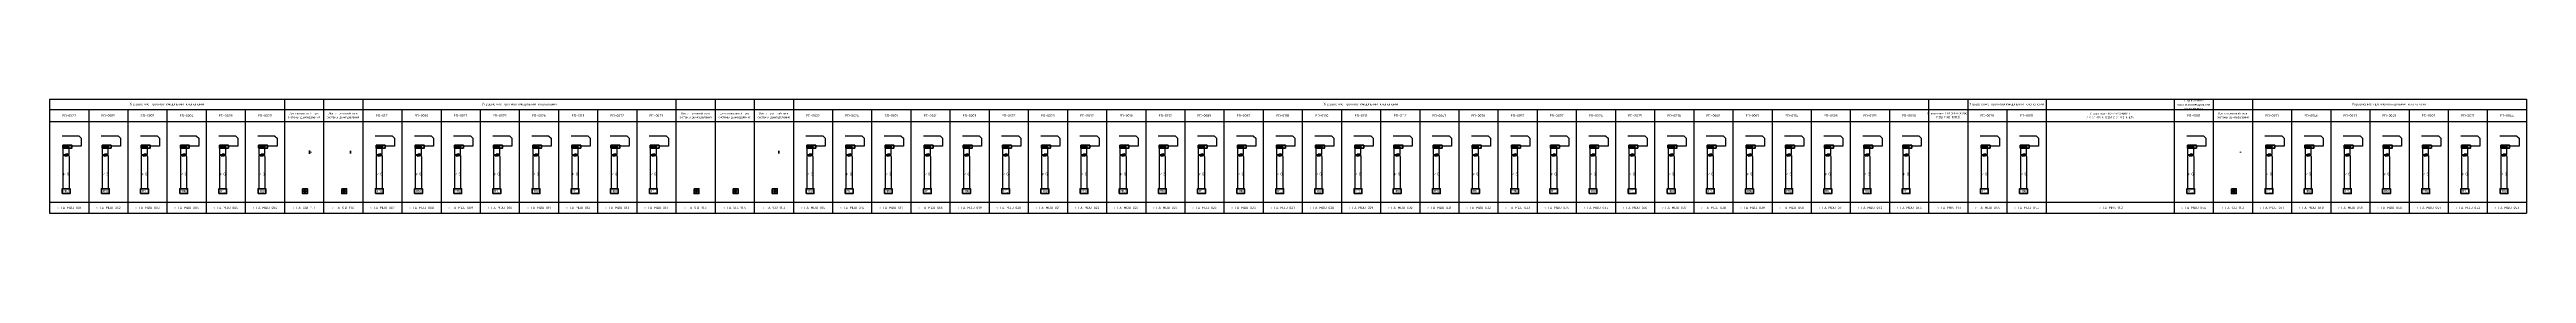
# Model space of a CAD drawing. Header units: millimetres. Extents: x 127230 to 906013, y -355313 to -209225.
# Drawn here: x 245092 to 499549, y -246871 to -234078 of the extents above; entities that cross this region are included whole.
import ezdxf
from ezdxf.enums import TextEntityAlignment as Align

# ---------------------------------------------------------------- set-up
doc = ezdxf.new("R2018")
doc.units = ezdxf.units.MM
doc.linetypes.add('Cплошная', pattern=[0])
for name, color, linetype, lineweight in [('14', 250, 'Continuous', 0), ('АТ_ПС_ИП_025', 1, 'Continuous', 25), ('АТ_ПС_ППКП_025', 5, 'Continuous', 25), ('АТ_ПС_Текст_025', 7, 'Continuous', 25), ('АТ_ПС_Трасса_100', 1, 'Continuous', 100)]:
    doc.layers.add(name, color=color, linetype=linetype, lineweight=lineweight)
doc.layers.add('ПС2', color=230, linetype='Continuous')
doc.styles.add('GLE_OASR_TextStyle', font='GOST2304A.ttf')
doc.styles.get("Standard").update_dxf_attribs({"font": 'gost_0.ttf'})
doc.styles.add('ГОСТ 2.304', font='CS_Gost2304.shx', dxfattribs={"width": 0.8})
doc.styles.add('Текст Т', font='isocpeur.ttf')

# ---------------------------------------------------------------- blocks, each defined once
blk = doc.blocks.new('*T72')
at = {"color": 7, "linetype": 'ByBlock', "transparency": 16777216}
for p, q in [((0, 0), (254457, 0)), ((0, 0), (0, -11695)), ((24130, 0), (24130, -11695)), ((28152, 0), (28152, -11695)), ((32173, 0), (32173, -11695)), ((64347, 0), (64347, -11695)), ((68368, 0), (68368, -11695)), ((72390, 0), (72390, -11695)), ((76412, 0), (76412, -11695)), ((193040, 0), (193040, -11695)), ((197062, 0), (197062, -11695)), ((205105, 0), (205105, -11695)), ((218262, 0), (218262, -11695)), ((222284, 0), (222284, -11695)), ((226305, 0), (226305, -11695)), ((254457, 0), (254457, -11695)), ((0, -1085), (4022, -1085)), ((0, -2294), (254457, -2294)), ((4022, -1085), (4022, -11695)), ((8043, -1085), (8043, -11695)), ((12065, -1085), (12065, -11695)), ((16087, -1085), (16087, -11695)), ((20108, -1085), (20108, -11695)), ((24130, -1085), (36195, -1085)), ((36195, -1085), (36195, -11695)), ((40217, -1085), (40217, -11695)), ((44238, -1085), (44238, -11695)), ((48260, -1085), (48260, -11695)), ((52282, -1085), (52282, -11695)), ((56303, -1085), (56303, -11695)), ((60325, -1085), (60325, -11695)), ((64347, -1085), (80433, -1085)), ((80433, -1085), (80433, -11695)), ((84455, -1085), (84455, -11695)), ((88477, -1085), (88477, -11695)), ((92498, -1085), (92498, -11695)), ((96520, -1085), (96520, -11695)), ((100542, -1085), (100542, -11695)), ((104563, -1085), (104563, -11695)), ((108585, -1085), (108585, -11695)), ((112607, -1085), (112607, -11695)), ((116628, -1085), (116628, -11695)), ((120650, -1085), (120650, -11695)), ((124672, -1085), (124672, -11695)), ((128693, -1085), (128693, -11695)), ((132715, -1085), (132715, -11695)), ((136737, -1085), (136737, -11695)), ((140758, -1085), (140758, -11695)), ((144780, -1085), (144780, -11695)), ((148802, -1085), (148802, -11695)), ((152823, -1085), (152823, -11695)), ((156845, -1085), (156845, -11695)), ((160867, -1085), (160867, -11695)), ((164888, -1085), (164888, -11695)), ((168910, -1085), (168910, -11695)), ((172932, -1085), (172932, -11695)), ((176953, -1085), (176953, -11695)), ((180975, -1085), (180975, -11695)), ((184997, -1085), (184997, -11695)), ((189018, -1085), (189018, -11695)), ((193040, -1085), (201083, -1085)), ((201083, -1085), (201083, -11695)), ((205105, -1085), (230327, -1085)), ((230327, -1085), (230327, -11695)), ((234349, -1085), (234349, -11695)), ((238370, -1085), (238370, -11695)), ((242392, -1085), (242392, -11695)), ((246414, -1085), (246414, -11695)), ((250435, -1085), (250435, -11695)), ((0, -10577), (254457, -10577)), ((0, -11695), (254457, -11695))]:
    blk.add_line(p, q, dxfattribs=at)
at = {"color": 0, "linetype": 'ByBlock', "lineweight": -2, "transparency": 16777216}
for p, q in [((4022, -1085), (24130, -1085)), ((36195, -1085), (64347, -1085)), ((80433, -1085), (193040, -1085)), ((201083, -1085), (205105, -1085)), ((230327, -1085), (254457, -1085))]:
    blk.add_line(p, q, dxfattribs=at)
at = {"color": 7, "transparency": 16777216, "char_height": 250, "attachment_point": 5, "style": 'Текст Т'}
for s, insert, width in [('Управление противопожарными клапанами', (220273, -542), 4020.47), ('FD-0027', (2011, -1689), 4020.47), ('FD-0005', (6032, -1689), 4020.47), ('Управление противопожарными клапанами', (12065, -542), 24128.8), ('SD-0002', (10054, -1689), 4020.47), ('FD-0004', (14076, -1689), 4020.47), ('FD-0028', (18098, -1689), 4020.47), ('FD-0029', (22119, -1689), 4020.47), ('{\\fGOST 2.304 type A|b0|i0|c204|p34;\\H0.91667x;\\C256;Дистанционный пуск \\Pсистемы дымоудаления}', (26141, -1689), 4020.47), ('{\\fGOST 2.304 type A|b0|i0|c204|p34;\\H0.91667x;\\C256;Дистанционный пуск \\Pсистемы дымоудаления}', (30162, -1689), 4020.47), ('FD-0121', (34184, -1689), 4020.47), ('FD-0080', (38206, -1689), 4020.47), ('FD-0077', (42228, -1689), 4020.47), ('Управление противопожарными клапанами', (48260, -542), 32172.13), ('FD-0025', (46249, -1689), 4020.47), ('FD-0026', (50271, -1689), 4020.47), ('FD-0113', (54293, -1689), 4020.47), ('FD-0072', (58314, -1689), 4020.47), ('FD-0073', (62336, -1689), 4020.47), ('{\\fGOST 2.304 type A|b0|i0|c204|p34;\\H0.91667x;\\C256;Дистанционный пуск \\Pсистемы дымоудаления}', (66358, -1689), 4020.47), ('{\\fGOST 2.304 type A|b0|i0|c204|p34;\\H0.91667x;\\C256;Дистанционный пуск \\Pсистемы дымоудаления}', (70379, -1689), 4020.47), ('{\\fGOST 2.304 type A|b0|i0|c204|p34;\\H0.91667x;\\C256;Дистанционный пуск \\Pсистемы дымоудаления}', (74401, -1689), 4020.47), ('FD-0002', (78423, -1689), 4020.47), ('FD-0024', (82444, -1689), 4020.47), ('SD-0001', (86466, -1689), 4020.47), ('FD-0001', (90488, -1689), 4020.47), ('FD-0003', (94509, -1689), 4020.47), ('FD-0022', (98531, -1689), 4020.47), ('FD-0023', (102553, -1689), 4020.47), ('FD-0032', (106574, -1689), 4020.47), ('FD-0010', (110596, -1689), 4020.47), ('FD-0132', (114618, -1689), 4020.47), ('FD-0085', (118639, -1689), 4020.47), ('FD-0087', (122661, -1689), 4020.47), ('FD-0118', (126683, -1689), 4020.47), ('FD-0130', (130704, -1689), 4020.47), ('Управление противопожарными клапанами', (134726, -542), 116627.13), ('FD-0131', (134726, -1689), 4020.47), ('FD-0112', (138748, -1689), 4020.47), ('FD-0043', (142769, -1689), 4020.47), ('FD-0096', (146791, -1689), 4020.47), ('FD-0057', (150813, -1689), 4020.47), ('FD-0097', (154834, -1689), 4020.47), ('FD-0074', (158856, -1689), 4020.47), ('FD-0075', (162878, -1689), 4020.47), ('FD-0076', (166899, -1689), 4020.47), ('FD-0060', (170921, -1689), 4020.47), ('FD-0009', (174943, -1689), 4020.47), ('FD-0114', (178964, -1689), 4020.47), ('FD-0008', (182986, -1689), 4020.47), ('FD-0125', (187008, -1689), 4020.47), ('FD-0058', (191029, -1689), 4020.47), ('{\\fGOST 2.304 type A|b0|i0|c204|p34;\\H0.91667x;\\C256;Отключение ПВ1 (FAB-0001A)/\\fGOST 2.304 type A|b0|i0|c0|p34; \\fGOST 2.304 type A|b0|i0|c204|p34;ПВ1р (FAB-0001В)}', (195051, -1689), 4020.47), ('Управление противопожарными клапанами', (201083, -542), 8042.13), ('FD-0078', (199073, -1689), 4020.47), ('FD-0031', (203094, -1689), 4020.47), ('{\\fGOST 2.304 type A|b0|i0|c204|p34;\\H0.91667x;\\C256;Отключение \\fGOST 2.304 type A|b0|i0|c0|p34;F0-51-010-NHC13^J/F0-51-010-NHC12/F0-51-010-NHC14} ', (211683, -1689), 13155.68), ('FD-0081', (220273, -1689), 4020.47), ('{\\fGOST 2.304 type A|b0|i0|c204|p34;\\H0.91667x;\\C256;Дистанционный пуск \\Pсистемы дымоудаления}', (224294, -1689), 4020.47), ('FD-0091', (228316, -1689), 4020.47), ('FD-0046', (232338, -1689), 4020.47), ('FD-0093', (236359, -1689), 4020.47), ('Управление противопожарными клапанами', (240381, -542), 28150.47), ('FD-0045', (240381, -1689), 4020.47), ('FD-0007', (244403, -1689), 4020.47), ('FD-0071', (248424, -1689), 4020.47), ('FD-0044', (252446, -1689), 4020.47), ('*-FA-MDU-001', (2011, -11136), 4020.47), ('*-FA-MDU-002', (6032, -11136), 4020.47), ('*-FA-MDU-003', (10054, -11136), 4020.47), ('*-FA-MDU-004', (14076, -11136), 4020.47), ('*-FA-MDU-005', (18098, -11136), 4020.47), ('*-FA-MDU-006', (22119, -11136), 4020.47), ('*-FA-SIB-11.7', (26141, -11136), 4020.47), ('*-FA-SIB-11.6', (30162, -11136), 4020.47), ('*-FA-MDU-007', (34184, -11136), 4020.47), ('*-FA-MDU-008', (38206, -11136), 4020.47), ('*-FA-MDU-009', (42228, -11136), 4020.47), ('*-FA-MDU-010', (46249, -11136), 4020.47), ('*-FA-MDU-011', (50271, -11136), 4020.47), ('*-FA-MDU-012', (54293, -11136), 4020.47), ('*-FA-MDU-013', (58314, -11136), 4020.47), ('*-FA-MDU-014', (62336, -11136), 4020.47), ('*-FA-SIB-11.5', (66358, -11136), 4020.47), ('*-FA-SIB-11.4', (70379, -11136), 4020.47), ('*-FA-SIB-11.3', (74401, -11136), 4020.47), ('*-FA-MDU-015', (78423, -11136), 4020.47), ('*-FA-MDU-016', (82444, -11136), 4020.47), ('*-FA-MDU-017', (86466, -11136), 4020.47), ('*-FA-MDU-018', (90488, -11136), 4020.47), ('*-FA-MDU-019', (94509, -11136), 4020.47), ('*-FA-MDU-020', (98531, -11136), 4020.47), ('*-FA-MDU-021', (102553, -11136), 4020.47), ('*-FA-MDU-022', (106574, -11136), 4020.47), ('*-FA-MDU-023', (110596, -11136), 4020.47), ('*-FA-MDU-024', (114618, -11136), 4020.47), ('*-FA-MDU-025', (118639, -11136), 4020.47), ('*-FA-MDU-026', (122661, -11136), 4020.47), ('*-FA-MDU-027', (126683, -11136), 4020.47), ('*-FA-MDU-028', (130704, -11136), 4020.47), ('*-FA-MDU-029', (134726, -11136), 4020.47), ('*-FA-MDU-030', (138748, -11136), 4020.47), ('*-FA-MDU-031', (142769, -11136), 4020.47), ('*-FA-MDU-032', (146791, -11136), 4020.47), ('*-FA-MDU-033', (150813, -11136), 4020.47), ('*-FA-MDU-034', (154834, -11136), 4020.47), ('*-FA-MDU-035', (158856, -11136), 4020.47), ('*-FA-MDU-036', (162878, -11136), 4020.47), ('*-FA-MDU-037', (166899, -11136), 4020.47), ('*-FA-MDU-038', (170921, -11136), 4020.47), ('*-FA-MDU-039', (174943, -11136), 4020.47), ('*-FA-MDU-040', (178964, -11136), 4020.47), ('*-FA-MDU-041', (182986, -11136), 4020.47), ('*-FA-MDU-042', (187008, -11136), 4020.47), ('*-FA-MDU-043', (191029, -11136), 4020.47), (' *-FA-MR4-11.1', (195051, -11136), 4020.47), ('*-FA-MDU-044', (199073, -11136), 4020.47), ('*-FA-MDU-045', (203094, -11136), 4020.47), (' *-FA-MR4-11.2', (211683, -11136), 13155.68), ('*-FA-MDU-046', (220273, -11136), 4020.47), ('*-FA-SIB-11.2', (224294, -11136), 4020.47), ('*-FA-MDU-047', (228316, -11136), 4020.47), ('*-FA-MDU-048', (232338, -11136), 4020.47), ('*-FA-MDU-049', (236359, -11136), 4020.47), ('*-FA-MDU-050', (240381, -11136), 4020.47), ('*-FA-MDU-051', (244403, -11136), 4020.47), ('*-FA-MDU-052', (248424, -11136), 4020.47), ('*-FA-MDU-053', (252446, -11136), 4020.47)]:
    blk.add_mtext(s, dxfattribs=dict(at, insert=insert, width=width))
blk = doc.blocks.new('*U53')
at = {"color": 0, "lineweight": 30, "width": 1.001, "flags": 104}
blk.add_attdef('ТЕКСТ1', text='', height=2.5, dxfattribs=at).set_placement((0.5, 3.3), align=Align.TOP_LEFT)
at = {"color": 0, "lineweight": 0}
blk.add_wipeout([(0, 4.3), (16, 4.3), (16, 0), (0, 0)], dxfattribs=at)
blk = doc.blocks.new('*U54')
at = {"color": 0, "lineweight": 30, "width": 1.001, "flags": 104}
blk.add_attdef('ТЕКСТ1', text='', height=2.5, dxfattribs=at).set_placement((0.5, 3.3), align=Align.TOP_LEFT)
at = {"color": 0, "lineweight": 0}
blk.add_wipeout([(0, 4.3), (21.1, 4.3), (21.1, 0), (0, 0)], dxfattribs=at)
blk = doc.blocks.new('*U49')
at = {"linetype": 'Continuous', "lineweight": 25}
blk.add_wipeout([(-1.5, -1.5), (-1.5, 1.5), (1.5, 1.5), (1.5, -1.5)], dxfattribs=at)
at = {"color": 0, "linetype": 'Continuous', "lineweight": -2}
for p, q in [((1.5, 1.5), (2.6, 2.6)), ((-1.5, -1.5), (-2.6, -2.6))]:
    blk.add_line(p, q, dxfattribs=at)
blk.add_lwpolyline([(-1.5, 1.5), (1.5, 1.5), (1.5, -1.5), (-1.5, -1.5)], close=True, dxfattribs=at)
blk = doc.blocks.new('*U52')
at = {"linetype": 'Continuous', "lineweight": -2}
h = blk.add_hatch(color=0, dxfattribs=at)
h.dxf.hatch_style = 1
h.paths.add_polyline_path([(-6, 3), (-3, 1.5), (0, 3)])
h.paths.add_polyline_path([(-3, 1.5), (-6, 0), (0, 0), (0, 0)])
at = {"color": 0, "linetype": 'Continuous', "lineweight": -2}
for p, q in [((-6, 0), (-6, 3)), ((0, 3), (-6, 3)), ((-6, 3), (0, 0)), ((-6, 0), (0, 3)), ((0, 0), (0, 3)), ((0, 1.5), (0.2, 1.5)), ((-6, 0), (0, 0))]:
    blk.add_line(p, q, dxfattribs=at)
blk.add_lwpolyline([(0.2, 3), (3.2, 3), (3.2, 0), (0.2, 0)], close=True, dxfattribs=at)
at = {"color": 0, "linetype": 'Continuous', "lineweight": -2, "style": 'GLE_OASR_TextStyle'}
blk.add_text('М', height=2.5, dxfattribs=at).set_placement((1.7, 1.5), align=Align.MIDDLE_CENTER)
blk = doc.blocks.new('*U51')
at = {"color": 0, "linetype": 'Continuous', "lineweight": -2}
blk.add_lwpolyline([(-8, 0), (0, 0), (0, 5), (-8, 5)], close=True, dxfattribs=at)
at = {"color": 0, "linetype": 'Continuous', "lineweight": -2, "style": 'ГОСТ 2.304', "width": 0.8, "flags": 4}
blk.add_attdef('НАДПИСЬ', text='', height=2.5, dxfattribs=at).set_placement((-4, 2.5), align=Align.MIDDLE_CENTER)
blk = doc.blocks.new('*U50')
at = {"color": 0, "lineweight": 0}
blk.add_wipeout([(-2.1, 6.1), (-19.7, 6.1), (-19.7, 1.8), (-2.1, 1.8)], dxfattribs=at)
at = {"color": 0, "linetype": 'Cплошная', "lineweight": 25}
for q in [(-19.7, 1.8), (0, 0)]:
    blk.add_line((-2.1, 1.8), q, dxfattribs=at)
at = {"color": 0, "lineweight": 30, "flags": 104}
blk.add_attdef('ТЕКСТ1', text='', height=2.5, dxfattribs=at).set_placement((-3, 5.1), align=Align.TOP_RIGHT)
blk = doc.blocks.new('*U56')
at = {"linetype": 'Continuous', "lineweight": -2}
h = blk.add_hatch(dxfattribs=at)
h.set_pattern_fill('ANGLE', color=0)
h.set_pattern_definition([(0, (7.841, 39.882), (0, 6.985), [5.08, -1.905]), (90, (7.841, 39.882), (-6.985, 4e-16), [5.08, -1.905])])
h.paths.add_polyline_path([(3.4, 42.5, 1), (6.9, 42.5, 1)])
h = blk.add_hatch()
h.set_pattern_fill('ANGLE', color=0)
h.set_pattern_definition([(0, (2.6406, 39.934), (0, 6.985), [5.08, -1.905]), (90, (2.6406, 39.934), (-6.985, 4e-16), [5.08, -1.905])])
h.paths.add_polyline_path([(6.3, 42.9), (6.3, 42.4), (7.6, 42.4)])
h.paths.add_polyline_path([(7.6, 42.4), (6.3, 42.4), (6.3, 42)])
at = {"linetype": 'Cплошная'}
blk.add_wipeout([(-2.5, 5), (-2.5, 0), (2.5, 0), (2.5, 5)], dxfattribs=at)
at = {"linetype": 'ByBlock', "lineweight": -2}
h = blk.add_hatch(color=0, dxfattribs=at)
h.dxf.hatch_style = 1
h.paths.add_polyline_path([(-1, 2.5, 1), (1, 2.5, 1)])
h.paths.add_polyline_path([(0.5, 2.5, -1), (-0.5, 2.5, -1)], flags=16)
at = {"color": 0, "linetype": 'ByBlock', "lineweight": -2}
blk.add_lwpolyline([(-2.5, 5), (2.5, 5), (2.5, 0), (-2.5, 0)], close=True, dxfattribs=at)
for radius in [1, 0.5]:
    blk.add_circle((0, 2.5), radius, dxfattribs=at)

msp = doc.modelspace()

# ---------------------------------------------------------------- linework, layer by layer
at = {"layer": '14', "color": 6, "lineweight": 25}
for points in [[(246472, -239108), (246472, -239758), (246724, -239758)], [(250494, -239108), (250494, -239758), (250746, -239758)], [(254516, -239108), (254516, -239758), (254768, -239758)], [(258537, -239108), (258537, -239758), (258789, -239758)], [(262559, -239108), (262559, -239758), (262811, -239758)], [(266581, -239108), (266581, -239758), (266833, -239758)], [(278646, -239108), (278646, -239758), (278898, -239758)], [(282667, -239108), (282667, -239758), (282919, -239758)], [(286689, -239108), (286689, -239758), (286941, -239758)], [(290711, -239108), (290711, -239758), (290963, -239758)], [(294732, -239108), (294732, -239758), (294984, -239758)], [(298754, -239108), (298754, -239758), (299006, -239758)], [(302776, -239108), (302776, -239758), (303028, -239758)], [(306797, -239108), (306797, -239758), (307049, -239758)], [(322884, -239108), (322884, -239758), (323136, -239758)], [(326906, -239108), (326906, -239758), (327158, -239758)], [(330927, -239108), (330927, -239758), (331179, -239758)], [(334949, -239108), (334949, -239758), (335201, -239758)], [(338971, -239108), (338971, -239758), (339223, -239758)], [(342992, -239108), (342992, -239758), (343244, -239758)], [(347014, -239108), (347014, -239758), (347266, -239758)], [(351036, -239108), (351036, -239758), (351288, -239758)], [(355057, -239108), (355057, -239758), (355309, -239758)], [(359079, -239108), (359079, -239758), (359331, -239758)], [(363101, -239108), (363101, -239758), (363353, -239758)], [(367122, -239108), (367122, -239758), (367374, -239758)], [(371144, -239108), (371144, -239758), (371396, -239758)], [(375166, -239108), (375166, -239758), (375418, -239758)], [(379187, -239108), (379187, -239758), (379439, -239758)], [(383209, -239108), (383209, -239758), (383461, -239758)], [(387231, -239108), (387231, -239758), (387483, -239758)], [(391252, -239108), (391252, -239758), (391504, -239758)], [(395274, -239108), (395274, -239758), (395526, -239758)], [(399296, -239108), (399296, -239758), (399548, -239758)], [(403317, -239108), (403317, -239758), (403569, -239758)], [(407339, -239108), (407339, -239758), (407591, -239758)], [(411361, -239108), (411361, -239758), (411613, -239758)], [(415382, -239108), (415382, -239758), (415634, -239758)], [(419404, -239108), (419404, -239758), (419656, -239758)], [(423426, -239108), (423426, -239758), (423678, -239758)], [(427447, -239108), (427447, -239758), (427699, -239758)], [(431469, -239108), (431469, -239758), (431721, -239758)], [(435491, -239108), (435491, -239758), (435743, -239758)], [(443534, -239108), (443534, -239758), (443786, -239758)], [(447556, -239108), (447556, -239758), (447808, -239758)], [(464734, -239108), (464734, -239758), (464986, -239758)], [(472777, -239108), (472777, -239758), (473029, -239758)], [(476799, -239108), (476799, -239758), (477051, -239758)], [(480821, -239108), (480821, -239758), (481073, -239758)], [(484842, -239108), (484842, -239758), (485094, -239758)], [(488864, -239108), (488864, -239758), (489116, -239758)], [(492886, -239108), (492886, -239758), (493138, -239758)], [(496907, -239108), (496907, -239758), (497159, -239758)]]:
    msp.add_lwpolyline(points, dxfattribs=at)
at = {"layer": 'АТ_ПС_Трасса_100', "color": 92, "lineweight": 25, "ltscale": 100}
for points in [[(246897, -239758), (247105, -239758), (247105, -239109)], [(250918, -239758), (251127, -239758), (251127, -239109)], [(254940, -239758), (255148, -239758), (255148, -239109)], [(258962, -239758), (259170, -239758), (259170, -239109)], [(262983, -239758), (263192, -239758), (263192, -239109)], [(267005, -239758), (267213, -239758), (267213, -239109)], [(279070, -239758), (279278, -239758), (279278, -239109)], [(283092, -239758), (283300, -239758), (283300, -239109)], [(287113, -239758), (287322, -239758), (287322, -239109)], [(291135, -239758), (291343, -239758), (291343, -239109)], [(295157, -239758), (295365, -239758), (295365, -239109)], [(299178, -239758), (299387, -239758), (299387, -239109)], [(303200, -239758), (303408, -239758), (303408, -239109)], [(307222, -239758), (307430, -239758), (307430, -239109)], [(323308, -239758), (323517, -239758), (323517, -239109)], [(327330, -239758), (327538, -239758), (327538, -239109)], [(331352, -239758), (331560, -239758), (331560, -239109)], [(335373, -239758), (335582, -239758), (335582, -239109)], [(339395, -239758), (339603, -239758), (339603, -239109)], [(343417, -239758), (343625, -239758), (343625, -239109)], [(347438, -239758), (347647, -239758), (347647, -239109)], [(351460, -239758), (351668, -239758), (351668, -239109)], [(355482, -239758), (355690, -239758), (355690, -239109)], [(359503, -239758), (359712, -239758), (359712, -239109)], [(363525, -239758), (363733, -239758), (363733, -239109)], [(367547, -239758), (367755, -239758), (367755, -239109)], [(371568, -239758), (371777, -239758), (371777, -239109)], [(375590, -239758), (375798, -239758), (375798, -239109)], [(379612, -239758), (379820, -239758), (379820, -239109)], [(383633, -239758), (383842, -239758), (383842, -239109)], [(387655, -239758), (387863, -239758), (387863, -239109)], [(391677, -239758), (391885, -239758), (391885, -239109)], [(395698, -239758), (395907, -239758), (395907, -239109)], [(399720, -239758), (399928, -239758), (399928, -239109)], [(403742, -239758), (403950, -239758), (403950, -239109)], [(407763, -239758), (407972, -239758), (407972, -239109)], [(411785, -239758), (411993, -239758), (411993, -239109)], [(415807, -239758), (416015, -239758), (416015, -239109)], [(419828, -239758), (420037, -239758), (420037, -239109)], [(423850, -239758), (424058, -239758), (424058, -239109)], [(427872, -239758), (428080, -239758), (428080, -239109)], [(431893, -239758), (432102, -239758), (432102, -239109)], [(435915, -239758), (436123, -239758), (436123, -239109)], [(443958, -239758), (444167, -239758), (444167, -239109)], [(447980, -239758), (448188, -239758), (448188, -239109)], [(465159, -239758), (465367, -239758), (465367, -239109)], [(473202, -239758), (473410, -239758), (473410, -239109)], [(477224, -239758), (477432, -239758), (477432, -239109)], [(481245, -239758), (481453, -239758), (481453, -239109)], [(485267, -239758), (485475, -239758), (485475, -239109)], [(489289, -239758), (489497, -239758), (489497, -239109)], [(493310, -239758), (493518, -239758), (493518, -239109)], [(497332, -239758), (497540, -239758), (497540, -239109)], [(246897, -239865), (247105, -239865), (247105, -243266)], [(250918, -239865), (251127, -239865), (251127, -243266)], [(254940, -239865), (255148, -239865), (255148, -243266)], [(258962, -239865), (259170, -239865), (259170, -243266)], [(262983, -239865), (263192, -239865), (263192, -243266)], [(267005, -239865), (267213, -239865), (267213, -243266)], [(279070, -239865), (279278, -239865), (279278, -243266)], [(283092, -239865), (283300, -239865), (283300, -243266)], [(287113, -239865), (287322, -239865), (287322, -243266)], [(291135, -239865), (291343, -239865), (291343, -243266)], [(295157, -239865), (295365, -239865), (295365, -243266)], [(299178, -239865), (299387, -239865), (299387, -243266)], [(303200, -239865), (303408, -239865), (303408, -243266)], [(307222, -239865), (307430, -239865), (307430, -243266)], [(323308, -239865), (323517, -239865), (323517, -243266)], [(327330, -239865), (327538, -239865), (327538, -243266)], [(331352, -239865), (331560, -239865), (331560, -243266)], [(335373, -239865), (335582, -239865), (335582, -243266)], [(339395, -239865), (339603, -239865), (339603, -243266)], [(343417, -239865), (343625, -239865), (343625, -243266)], [(347438, -239865), (347647, -239865), (347647, -243266)], [(351460, -239865), (351668, -239865), (351668, -243266)], [(355482, -239865), (355690, -239865), (355690, -243266)], [(359503, -239865), (359712, -239865), (359712, -243266)], [(363525, -239865), (363733, -239865), (363733, -243266)], [(367547, -239865), (367755, -239865), (367755, -243266)], [(371568, -239865), (371777, -239865), (371777, -243266)], [(375590, -239865), (375798, -239865), (375798, -243266)], [(379612, -239865), (379820, -239865), (379820, -243266)], [(383633, -239865), (383842, -239865), (383842, -243266)], [(387655, -239865), (387863, -239865), (387863, -243266)], [(391677, -239865), (391885, -239865), (391885, -243266)], [(395698, -239865), (395907, -239865), (395907, -243266)], [(399720, -239865), (399928, -239865), (399928, -243266)], [(403742, -239865), (403950, -239865), (403950, -243266)], [(407763, -239865), (407972, -239865), (407972, -243266)], [(411785, -239865), (411993, -239865), (411993, -243266)], [(415807, -239865), (416015, -239865), (416015, -243266)], [(419828, -239865), (420037, -239865), (420037, -243266)], [(423850, -239865), (424058, -239865), (424058, -243266)], [(427872, -239865), (428080, -239865), (428080, -243266)], [(431893, -239865), (432102, -239865), (432102, -243266)], [(435915, -239865), (436123, -239865), (436123, -243266)], [(443958, -239865), (444167, -239865), (444167, -243266)], [(447980, -239865), (448188, -239865), (448188, -243266)], [(465159, -239865), (465367, -239865), (465367, -243266)], [(473202, -239865), (473410, -239865), (473410, -243266)], [(477224, -239865), (477432, -239865), (477432, -243266)], [(481245, -239865), (481453, -239865), (481453, -243266)], [(485267, -239865), (485475, -239865), (485475, -243266)], [(489289, -239865), (489497, -239865), (489497, -243266)], [(493310, -239865), (493518, -239865), (493518, -243266)], [(497332, -239865), (497540, -239865), (497540, -243266)]]:
    msp.add_lwpolyline(points, dxfattribs=at)
at = {"layer": 'АТ_ПС_Трасса_100', "color": 6, "lineweight": 25, "ltscale": 100}
for points in [[(246724, -239865), (246472, -239865), (246472, -243266)], [(250746, -239865), (250494, -239865), (250494, -243266)], [(254768, -239865), (254516, -239865), (254516, -243266)], [(258789, -239865), (258537, -239865), (258537, -243266)], [(262811, -239865), (262559, -239865), (262559, -243266)], [(266833, -239865), (266581, -239865), (266581, -243266)], [(278898, -239865), (278646, -239865), (278646, -243266)], [(282919, -239865), (282667, -239865), (282667, -243266)], [(286941, -239865), (286689, -239865), (286689, -243266)], [(290963, -239865), (290711, -239865), (290711, -243266)], [(294984, -239865), (294732, -239865), (294732, -243266)], [(299006, -239865), (298754, -239865), (298754, -243266)], [(303028, -239865), (302776, -239865), (302776, -243266)], [(307049, -239865), (306797, -239865), (306797, -243266)], [(323136, -239865), (322884, -239865), (322884, -243266)], [(327158, -239865), (326906, -239865), (326906, -243266)], [(331179, -239865), (330927, -239865), (330927, -243266)], [(335201, -239865), (334949, -239865), (334949, -243266)], [(339223, -239865), (338971, -239865), (338971, -243266)], [(343244, -239865), (342992, -239865), (342992, -243266)], [(347266, -239865), (347014, -239865), (347014, -243266)], [(351288, -239865), (351036, -239865), (351036, -243266)], [(355309, -239865), (355057, -239865), (355057, -243266)], [(359331, -239865), (359079, -239865), (359079, -243266)], [(363353, -239865), (363101, -239865), (363101, -243266)], [(367374, -239865), (367122, -239865), (367122, -243266)], [(371396, -239865), (371144, -239865), (371144, -243266)], [(375418, -239865), (375166, -239865), (375166, -243266)], [(379439, -239865), (379187, -239865), (379187, -243266)], [(383461, -239865), (383209, -239865), (383209, -243266)], [(387483, -239865), (387231, -239865), (387231, -243266)], [(391504, -239865), (391252, -239865), (391252, -243266)], [(395526, -239865), (395274, -239865), (395274, -243266)], [(399548, -239865), (399296, -239865), (399296, -243266)], [(403569, -239865), (403317, -239865), (403317, -243266)], [(407591, -239865), (407339, -239865), (407339, -243266)], [(411613, -239865), (411361, -239865), (411361, -243266)], [(415634, -239865), (415382, -239865), (415382, -243266)], [(419656, -239865), (419404, -239865), (419404, -243266)], [(423678, -239865), (423426, -239865), (423426, -243266)], [(427699, -239865), (427447, -239865), (427447, -243266)], [(431721, -239865), (431469, -239865), (431469, -243266)], [(435743, -239865), (435491, -239865), (435491, -243266)], [(443786, -239865), (443534, -239865), (443534, -243266)], [(447808, -239865), (447556, -239865), (447556, -243266)], [(464986, -239865), (464734, -239865), (464734, -243266)], [(473029, -239865), (472777, -239865), (472777, -243266)], [(477051, -239865), (476799, -239865), (476799, -243266)], [(481073, -239865), (480821, -239865), (480821, -243266)], [(485094, -239865), (484842, -239865), (484842, -243266)], [(489116, -239865), (488864, -239865), (488864, -243266)], [(493138, -239865), (492886, -239865), (492886, -243266)], [(497159, -239865), (496907, -239865), (496907, -243266)]]:
    msp.add_lwpolyline(points, dxfattribs=at)

# ---------------------------------------------------------------- block references
msp.add_blockref('*T72', (245092, -234078))

# ---------------------------------------------------------------- texts
at = {"layer": 'АТ_ПС_Текст_025', "char_height": 250, "attachment_point": 5, "style": 'GLE_OASR_TextStyle'}
for s, insert in [('P', (246619, -241762)), ('G', (246974, -241753)), ('P', (250640, -241762)), ('G', (250996, -241753)), ('P', (254662, -241762)), ('G', (255017, -241753)), ('P', (258684, -241762)), ('G', (259039, -241753)), ('P', (262705, -241762)), ('G', (263061, -241753)), ('P', (266727, -241762)), ('G', (267082, -241753)), ('P', (278792, -241762)), ('G', (279147, -241753)), ('P', (282814, -241762)), ('G', (283169, -241753)), ('P', (286835, -241762)), ('G', (287191, -241753)), ('P', (290857, -241762)), ('G', (291212, -241753)), ('P', (294879, -241762)), ('G', (295234, -241753)), ('P', (298900, -241762)), ('G', (299256, -241753)), ('P', (302922, -241762)), ('G', (303277, -241753)), ('P', (306944, -241762)), ('G', (307299, -241753)), ('P', (323030, -241762)), ('G', (323386, -241753)), ('P', (327052, -241762)), ('G', (327407, -241753)), ('P', (331074, -241762)), ('G', (331429, -241753)), ('P', (335095, -241762)), ('G', (335451, -241753)), ('P', (339117, -241762)), ('G', (339472, -241753)), ('P', (343139, -241762)), ('G', (343494, -241753)), ('P', (347160, -241762)), ('G', (347516, -241753)), ('P', (351182, -241762)), ('G', (351537, -241753)), ('P', (355204, -241762)), ('G', (355559, -241753)), ('P', (359225, -241762)), ('G', (359581, -241753)), ('P', (363247, -241762)), ('G', (363602, -241753)), ('P', (367269, -241762)), ('G', (367624, -241753)), ('P', (371290, -241762)), ('G', (371646, -241753)), ('P', (375312, -241762)), ('G', (375667, -241753)), ('P', (379334, -241762)), ('G', (379689, -241753)), ('P', (383355, -241762)), ('G', (383711, -241753)), ('P', (387377, -241762)), ('G', (387732, -241753)), ('P', (391399, -241762)), ('G', (391754, -241753)), ('P', (395420, -241762)), ('G', (395776, -241753)), ('P', (399442, -241762)), ('G', (399797, -241753)), ('P', (403464, -241762)), ('G', (403819, -241753)), ('P', (407485, -241762)), ('G', (407841, -241753)), ('P', (411507, -241762)), ('G', (411862, -241753)), ('P', (415529, -241762)), ('G', (415884, -241753)), ('P', (419550, -241762)), ('G', (419906, -241753)), ('P', (423572, -241762)), ('G', (423927, -241753)), ('P', (427594, -241762)), ('G', (427949, -241753)), ('P', (431615, -241762)), ('G', (431971, -241753)), ('P', (435637, -241762)), ('G', (435992, -241753)), ('P', (443680, -241762)), ('G', (444036, -241753)), ('P', (447702, -241762)), ('G', (448057, -241753)), ('P', (464880, -241762)), ('G', (465236, -241753)), ('P', (472924, -241762)), ('G', (473279, -241753)), ('P', (476945, -241762)), ('G', (477301, -241753)), ('P', (480967, -241762)), ('G', (481322, -241753)), ('P', (484989, -241762)), ('G', (485344, -241753)), ('P', (489010, -241762)), ('G', (489366, -241753)), ('P', (493032, -241762)), ('G', (493387, -241753)), ('P', (497054, -241762)), ('G', (497409, -241753))]:
    msp.add_mtext_dynamic_manual_height_columns(s, width=1237.88, gutter_width=12.5, heights=[0], dxfattribs=dict(at, insert=insert))

# ---------------------------------------------------------------- next in the draw order: block references
at = {"layer": 'АТ_ПС_ИП_025', "color": 5, "lineweight": 50, "transparency": 33554687, "xscale": 100, "yscale": 100, "zscale": 100}
for p in [(271335, -243765), (275357, -243765), (311552, -243765), (315573, -243765), (319595, -243765), (469489, -243765)]:
    msp.add_blockref('*U56', p, dxfattribs=at)
at = {"layer": 'АТ_ПС_Текст_025', "transparency": 33554636}
ref = msp.add_blockref('*U53', (247163, -239933), dxfattribs=dict(at, xscale=99.99980000000001, yscale=99.99980000000001, zscale=99.99980000000001))
lines = msp.add_mtext('\\W1.0010;*FA-XK-001', dxfattribs={"layer": '0', "color": 0, "insert": (247218, -239605), "char_height": 2.5, "attachment_point": 1})
ref.add_attrib('ТЕКСТ1', '', (247218, -239605), dxfattribs={"flags": 104}).embed_mtext(lines)
ref = msp.add_blockref('*U53', (251185, -239933), dxfattribs=dict(at, xscale=99.99980000000001, yscale=99.99980000000001, zscale=99.99980000000001))
lines = msp.add_mtext('\\W1.0010;*FA-XK-002', dxfattribs={"layer": '0', "color": 0, "insert": (251240, -239605), "char_height": 2.5, "attachment_point": 1})
ref.add_attrib('ТЕКСТ1', '', (251240, -239605), dxfattribs={"flags": 104}).embed_mtext(lines)
ref = msp.add_blockref('*U53', (255207, -239933), dxfattribs=dict(at, xscale=99.99980000000001, yscale=99.99980000000001, zscale=99.99980000000001))
lines = msp.add_mtext('\\W1.0010;*FA-XK-003', dxfattribs={"layer": '0', "color": 0, "insert": (255261, -239605), "char_height": 2.5, "attachment_point": 1})
ref.add_attrib('ТЕКСТ1', '', (255261, -239605), dxfattribs={"flags": 104}).embed_mtext(lines)
ref = msp.add_blockref('*U53', (259228, -239933), dxfattribs=dict(at, xscale=99.99980000000001, yscale=99.99980000000001, zscale=99.99980000000001))
lines = msp.add_mtext('\\W1.0010;*FA-XK-004', dxfattribs={"layer": '0', "color": 0, "insert": (259283, -239605), "char_height": 2.5, "attachment_point": 1})
ref.add_attrib('ТЕКСТ1', '', (259283, -239605), dxfattribs={"flags": 104}).embed_mtext(lines)
ref = msp.add_blockref('*U53', (263250, -239933), dxfattribs=dict(at, xscale=99.99980000000001, yscale=99.99980000000001, zscale=99.99980000000001))
lines = msp.add_mtext('\\W1.0010;*FA-XK-005', dxfattribs={"layer": '0', "color": 0, "insert": (263305, -239605), "char_height": 2.5, "attachment_point": 1})
ref.add_attrib('ТЕКСТ1', '', (263305, -239605), dxfattribs={"flags": 104}).embed_mtext(lines)
ref = msp.add_blockref('*U53', (267272, -239933), dxfattribs=dict(at, xscale=99.99980000000001, yscale=99.99980000000001, zscale=99.99980000000001))
lines = msp.add_mtext('\\W1.0010;*FA-XK-006', dxfattribs={"layer": '0', "color": 0, "insert": (267326, -239605), "char_height": 2.5, "attachment_point": 1})
ref.add_attrib('ТЕКСТ1', '', (267326, -239605), dxfattribs={"flags": 104}).embed_mtext(lines)
ref = msp.add_blockref('*U53', (279337, -239933), dxfattribs=dict(at, xscale=99.99980000000001, yscale=99.99980000000001, zscale=99.99980000000001))
lines = msp.add_mtext('\\W1.0010;*FA-XK-007', dxfattribs={"layer": '0', "color": 0, "insert": (279391, -239605), "char_height": 2.5, "attachment_point": 1})
ref.add_attrib('ТЕКСТ1', '', (279391, -239605), dxfattribs={"flags": 104}).embed_mtext(lines)
ref = msp.add_blockref('*U53', (283358, -239933), dxfattribs=dict(at, xscale=99.99980000000001, yscale=99.99980000000001, zscale=99.99980000000001))
lines = msp.add_mtext('\\W1.0010;*FA-XK-008', dxfattribs={"layer": '0', "color": 0, "insert": (283413, -239605), "char_height": 2.5, "attachment_point": 1})
ref.add_attrib('ТЕКСТ1', '', (283413, -239605), dxfattribs={"flags": 104}).embed_mtext(lines)
ref = msp.add_blockref('*U53', (287380, -239933), dxfattribs=dict(at, xscale=99.99980000000001, yscale=99.99980000000001, zscale=99.99980000000001))
lines = msp.add_mtext('\\W1.0010;*FA-XK-009', dxfattribs={"layer": '0', "color": 0, "insert": (287435, -239605), "char_height": 2.5, "attachment_point": 1})
ref.add_attrib('ТЕКСТ1', '', (287435, -239605), dxfattribs={"flags": 104}).embed_mtext(lines)
ref = msp.add_blockref('*U53', (291402, -239933), dxfattribs=dict(at, xscale=99.99980000000001, yscale=99.99980000000001, zscale=99.99980000000001))
lines = msp.add_mtext('\\W1.0010;*FA-XK-010', dxfattribs={"layer": '0', "color": 0, "insert": (291456, -239605), "char_height": 2.5, "attachment_point": 1})
ref.add_attrib('ТЕКСТ1', '', (291456, -239605), dxfattribs={"flags": 104}).embed_mtext(lines)
ref = msp.add_blockref('*U53', (295423, -239933), dxfattribs=dict(at, xscale=99.99980000000001, yscale=99.99980000000001, zscale=99.99980000000001))
lines = msp.add_mtext('\\W1.0010;*FA-XK-011', dxfattribs={"layer": '0', "color": 0, "insert": (295478, -239605), "char_height": 2.5, "attachment_point": 1})
ref.add_attrib('ТЕКСТ1', '', (295478, -239605), dxfattribs={"flags": 104}).embed_mtext(lines)
ref = msp.add_blockref('*U53', (299445, -239933), dxfattribs=dict(at, xscale=99.99980000000001, yscale=99.99980000000001, zscale=99.99980000000001))
lines = msp.add_mtext('\\W1.0010;*FA-XK-012', dxfattribs={"layer": '0', "color": 0, "insert": (299500, -239605), "char_height": 2.5, "attachment_point": 1})
ref.add_attrib('ТЕКСТ1', '', (299500, -239605), dxfattribs={"flags": 104}).embed_mtext(lines)
ref = msp.add_blockref('*U53', (303467, -239933), dxfattribs=dict(at, xscale=99.99980000000001, yscale=99.99980000000001, zscale=99.99980000000001))
lines = msp.add_mtext('\\W1.0010;*FA-XK-013', dxfattribs={"layer": '0', "color": 0, "insert": (303521, -239605), "char_height": 2.5, "attachment_point": 1})
ref.add_attrib('ТЕКСТ1', '', (303521, -239605), dxfattribs={"flags": 104}).embed_mtext(lines)
ref = msp.add_blockref('*U53', (307488, -239933), dxfattribs=dict(at, xscale=99.99980000000001, yscale=99.99980000000001, zscale=99.99980000000001))
lines = msp.add_mtext('\\W1.0010;*FA-XK-014', dxfattribs={"layer": '0', "color": 0, "insert": (307543, -239605), "char_height": 2.5, "attachment_point": 1})
ref.add_attrib('ТЕКСТ1', '', (307543, -239605), dxfattribs={"flags": 104}).embed_mtext(lines)
ref = msp.add_blockref('*U53', (323575, -239933), dxfattribs=dict(at, xscale=99.99980000000001, yscale=99.99980000000001, zscale=99.99980000000001))
lines = msp.add_mtext('\\W1.0010;*FA-XK-015', dxfattribs={"layer": '0', "color": 0, "insert": (323630, -239605), "char_height": 2.5, "attachment_point": 1})
ref.add_attrib('ТЕКСТ1', '', (323630, -239605), dxfattribs={"flags": 104}).embed_mtext(lines)
ref = msp.add_blockref('*U53', (327597, -239933), dxfattribs=dict(at, xscale=99.99980000000001, yscale=99.99980000000001, zscale=99.99980000000001))
lines = msp.add_mtext('\\W1.0010;*FA-XK-016', dxfattribs={"layer": '0', "color": 0, "insert": (327651, -239605), "char_height": 2.5, "attachment_point": 1})
ref.add_attrib('ТЕКСТ1', '', (327651, -239605), dxfattribs={"flags": 104}).embed_mtext(lines)
ref = msp.add_blockref('*U53', (331618, -239933), dxfattribs=dict(at, xscale=99.99980000000001, yscale=99.99980000000001, zscale=99.99980000000001))
lines = msp.add_mtext('\\W1.0010;*FA-XK-017', dxfattribs={"layer": '0', "color": 0, "insert": (331673, -239605), "char_height": 2.5, "attachment_point": 1})
ref.add_attrib('ТЕКСТ1', '', (331673, -239605), dxfattribs={"flags": 104}).embed_mtext(lines)
ref = msp.add_blockref('*U53', (335640, -239933), dxfattribs=dict(at, xscale=99.99980000000001, yscale=99.99980000000001, zscale=99.99980000000001))
lines = msp.add_mtext('\\W1.0010;*FA-XK-018', dxfattribs={"layer": '0', "color": 0, "insert": (335695, -239605), "char_height": 2.5, "attachment_point": 1})
ref.add_attrib('ТЕКСТ1', '', (335695, -239605), dxfattribs={"flags": 104}).embed_mtext(lines)
ref = msp.add_blockref('*U53', (339662, -239933), dxfattribs=dict(at, xscale=99.99980000000001, yscale=99.99980000000001, zscale=99.99980000000001))
lines = msp.add_mtext('\\W1.0010;*FA-XK-019', dxfattribs={"layer": '0', "color": 0, "insert": (339716, -239605), "char_height": 2.5, "attachment_point": 1})
ref.add_attrib('ТЕКСТ1', '', (339716, -239605), dxfattribs={"flags": 104}).embed_mtext(lines)
ref = msp.add_blockref('*U53', (343683, -239933), dxfattribs=dict(at, xscale=99.99980000000001, yscale=99.99980000000001, zscale=99.99980000000001))
lines = msp.add_mtext('\\W1.0010;*FA-XK-020', dxfattribs={"layer": '0', "color": 0, "insert": (343738, -239605), "char_height": 2.5, "attachment_point": 1})
ref.add_attrib('ТЕКСТ1', '', (343738, -239605), dxfattribs={"flags": 104}).embed_mtext(lines)
ref = msp.add_blockref('*U53', (347705, -239933), dxfattribs=dict(at, xscale=99.99980000000001, yscale=99.99980000000001, zscale=99.99980000000001))
lines = msp.add_mtext('\\W1.0010;*FA-XK-021', dxfattribs={"layer": '0', "color": 0, "insert": (347760, -239605), "char_height": 2.5, "attachment_point": 1})
ref.add_attrib('ТЕКСТ1', '', (347760, -239605), dxfattribs={"flags": 104}).embed_mtext(lines)
ref = msp.add_blockref('*U53', (351727, -239933), dxfattribs=dict(at, xscale=99.99980000000001, yscale=99.99980000000001, zscale=99.99980000000001))
lines = msp.add_mtext('\\W1.0010;*FA-XK-022', dxfattribs={"layer": '0', "color": 0, "insert": (351781, -239605), "char_height": 2.5, "attachment_point": 1})
ref.add_attrib('ТЕКСТ1', '', (351781, -239605), dxfattribs={"flags": 104}).embed_mtext(lines)
ref = msp.add_blockref('*U53', (355748, -239933), dxfattribs=dict(at, xscale=99.99980000000001, yscale=99.99980000000001, zscale=99.99980000000001))
lines = msp.add_mtext('\\W1.0010;*FA-XK-023', dxfattribs={"layer": '0', "color": 0, "insert": (355803, -239605), "char_height": 2.5, "attachment_point": 1})
ref.add_attrib('ТЕКСТ1', '', (355803, -239605), dxfattribs={"flags": 104}).embed_mtext(lines)
ref = msp.add_blockref('*U53', (359770, -239933), dxfattribs=dict(at, xscale=99.99980000000001, yscale=99.99980000000001, zscale=99.99980000000001))
lines = msp.add_mtext('\\W1.0010;*FA-XK-024', dxfattribs={"layer": '0', "color": 0, "insert": (359825, -239605), "char_height": 2.5, "attachment_point": 1})
ref.add_attrib('ТЕКСТ1', '', (359825, -239605), dxfattribs={"flags": 104}).embed_mtext(lines)
ref = msp.add_blockref('*U53', (363792, -239933), dxfattribs=dict(at, xscale=99.99980000000001, yscale=99.99980000000001, zscale=99.99980000000001))
lines = msp.add_mtext('\\W1.0010;*FA-XK-025', dxfattribs={"layer": '0', "color": 0, "insert": (363846, -239605), "char_height": 2.5, "attachment_point": 1})
ref.add_attrib('ТЕКСТ1', '', (363846, -239605), dxfattribs={"flags": 104}).embed_mtext(lines)
ref = msp.add_blockref('*U53', (367813, -239933), dxfattribs=dict(at, xscale=99.99980000000001, yscale=99.99980000000001, zscale=99.99980000000001))
lines = msp.add_mtext('\\W1.0010;*FA-XK-026', dxfattribs={"layer": '0', "color": 0, "insert": (367868, -239605), "char_height": 2.5, "attachment_point": 1})
ref.add_attrib('ТЕКСТ1', '', (367868, -239605), dxfattribs={"flags": 104}).embed_mtext(lines)
ref = msp.add_blockref('*U53', (371835, -239933), dxfattribs=dict(at, xscale=99.99980000000001, yscale=99.99980000000001, zscale=99.99980000000001))
lines = msp.add_mtext('\\W1.0010;*FA-XK-027', dxfattribs={"layer": '0', "color": 0, "insert": (371890, -239605), "char_height": 2.5, "attachment_point": 1})
ref.add_attrib('ТЕКСТ1', '', (371890, -239605), dxfattribs={"flags": 104}).embed_mtext(lines)
ref = msp.add_blockref('*U53', (375857, -239933), dxfattribs=dict(at, xscale=99.99980000000001, yscale=99.99980000000001, zscale=99.99980000000001))
lines = msp.add_mtext('\\W1.0010;*FA-XK-028', dxfattribs={"layer": '0', "color": 0, "insert": (375911, -239605), "char_height": 2.5, "attachment_point": 1})
ref.add_attrib('ТЕКСТ1', '', (375911, -239605), dxfattribs={"flags": 104}).embed_mtext(lines)
ref = msp.add_blockref('*U53', (379878, -239933), dxfattribs=dict(at, xscale=99.99980000000001, yscale=99.99980000000001, zscale=99.99980000000001))
lines = msp.add_mtext('\\W1.0010;*FA-XK-029', dxfattribs={"layer": '0', "color": 0, "insert": (379933, -239605), "char_height": 2.5, "attachment_point": 1})
ref.add_attrib('ТЕКСТ1', '', (379933, -239605), dxfattribs={"flags": 104}).embed_mtext(lines)
ref = msp.add_blockref('*U53', (383900, -239933), dxfattribs=dict(at, xscale=99.99980000000001, yscale=99.99980000000001, zscale=99.99980000000001))
lines = msp.add_mtext('\\W1.0010;*FA-XK-030', dxfattribs={"layer": '0', "color": 0, "insert": (383955, -239605), "char_height": 2.5, "attachment_point": 1})
ref.add_attrib('ТЕКСТ1', '', (383955, -239605), dxfattribs={"flags": 104}).embed_mtext(lines)
ref = msp.add_blockref('*U53', (387922, -239933), dxfattribs=dict(at, xscale=99.99980000000001, yscale=99.99980000000001, zscale=99.99980000000001))
lines = msp.add_mtext('\\W1.0010;*FA-XK-031', dxfattribs={"layer": '0', "color": 0, "insert": (387976, -239605), "char_height": 2.5, "attachment_point": 1})
ref.add_attrib('ТЕКСТ1', '', (387976, -239605), dxfattribs={"flags": 104}).embed_mtext(lines)
ref = msp.add_blockref('*U53', (391943, -239933), dxfattribs=dict(at, xscale=99.99980000000001, yscale=99.99980000000001, zscale=99.99980000000001))
lines = msp.add_mtext('\\W1.0010;*FA-XK-032', dxfattribs={"layer": '0', "color": 0, "insert": (391998, -239605), "char_height": 2.5, "attachment_point": 1})
ref.add_attrib('ТЕКСТ1', '', (391998, -239605), dxfattribs={"flags": 104}).embed_mtext(lines)
ref = msp.add_blockref('*U53', (395965, -239933), dxfattribs=dict(at, xscale=99.99980000000001, yscale=99.99980000000001, zscale=99.99980000000001))
lines = msp.add_mtext('\\W1.0010;*FA-XK-033', dxfattribs={"layer": '0', "color": 0, "insert": (396020, -239605), "char_height": 2.5, "attachment_point": 1})
ref.add_attrib('ТЕКСТ1', '', (396020, -239605), dxfattribs={"flags": 104}).embed_mtext(lines)
ref = msp.add_blockref('*U53', (399987, -239933), dxfattribs=dict(at, xscale=99.99980000000001, yscale=99.99980000000001, zscale=99.99980000000001))
lines = msp.add_mtext('\\W1.0010;*FA-XK-034', dxfattribs={"layer": '0', "color": 0, "insert": (400041, -239605), "char_height": 2.5, "attachment_point": 1})
ref.add_attrib('ТЕКСТ1', '', (400041, -239605), dxfattribs={"flags": 104}).embed_mtext(lines)
ref = msp.add_blockref('*U53', (404008, -239933), dxfattribs=dict(at, xscale=99.99980000000001, yscale=99.99980000000001, zscale=99.99980000000001))
lines = msp.add_mtext('\\W1.0010;*FA-XK-035', dxfattribs={"layer": '0', "color": 0, "insert": (404063, -239605), "char_height": 2.5, "attachment_point": 1})
ref.add_attrib('ТЕКСТ1', '', (404063, -239605), dxfattribs={"flags": 104}).embed_mtext(lines)
ref = msp.add_blockref('*U53', (408030, -239933), dxfattribs=dict(at, xscale=99.99980000000001, yscale=99.99980000000001, zscale=99.99980000000001))
lines = msp.add_mtext('\\W1.0010;*FA-XK-036', dxfattribs={"layer": '0', "color": 0, "insert": (408085, -239605), "char_height": 2.5, "attachment_point": 1})
ref.add_attrib('ТЕКСТ1', '', (408085, -239605), dxfattribs={"flags": 104}).embed_mtext(lines)
ref = msp.add_blockref('*U53', (412052, -239933), dxfattribs=dict(at, xscale=99.99980000000001, yscale=99.99980000000001, zscale=99.99980000000001))
lines = msp.add_mtext('\\W1.0010;*FA-XK-037', dxfattribs={"layer": '0', "color": 0, "insert": (412106, -239605), "char_height": 2.5, "attachment_point": 1})
ref.add_attrib('ТЕКСТ1', '', (412106, -239605), dxfattribs={"flags": 104}).embed_mtext(lines)
ref = msp.add_blockref('*U53', (416073, -239933), dxfattribs=dict(at, xscale=99.99980000000001, yscale=99.99980000000001, zscale=99.99980000000001))
lines = msp.add_mtext('\\W1.0010;*FA-XK-038', dxfattribs={"layer": '0', "color": 0, "insert": (416128, -239605), "char_height": 2.5, "attachment_point": 1})
ref.add_attrib('ТЕКСТ1', '', (416128, -239605), dxfattribs={"flags": 104}).embed_mtext(lines)
ref = msp.add_blockref('*U53', (420095, -239933), dxfattribs=dict(at, xscale=99.99980000000001, yscale=99.99980000000001, zscale=99.99980000000001))
lines = msp.add_mtext('\\W1.0010;*FA-XK-039', dxfattribs={"layer": '0', "color": 0, "insert": (420150, -239605), "char_height": 2.5, "attachment_point": 1})
ref.add_attrib('ТЕКСТ1', '', (420150, -239605), dxfattribs={"flags": 104}).embed_mtext(lines)
ref = msp.add_blockref('*U53', (424117, -239933), dxfattribs=dict(at, xscale=99.99980000000001, yscale=99.99980000000001, zscale=99.99980000000001))
lines = msp.add_mtext('\\W1.0010;*FA-XK-040', dxfattribs={"layer": '0', "color": 0, "insert": (424171, -239605), "char_height": 2.5, "attachment_point": 1})
ref.add_attrib('ТЕКСТ1', '', (424171, -239605), dxfattribs={"flags": 104}).embed_mtext(lines)
ref = msp.add_blockref('*U53', (428138, -239933), dxfattribs=dict(at, xscale=99.99980000000001, yscale=99.99980000000001, zscale=99.99980000000001))
lines = msp.add_mtext('\\W1.0010;*FA-XK-041', dxfattribs={"layer": '0', "color": 0, "insert": (428193, -239605), "char_height": 2.5, "attachment_point": 1})
ref.add_attrib('ТЕКСТ1', '', (428193, -239605), dxfattribs={"flags": 104}).embed_mtext(lines)
ref = msp.add_blockref('*U53', (432160, -239933), dxfattribs=dict(at, xscale=99.99980000000001, yscale=99.99980000000001, zscale=99.99980000000001))
lines = msp.add_mtext('\\W1.0010;*FA-XK-042', dxfattribs={"layer": '0', "color": 0, "insert": (432215, -239605), "char_height": 2.5, "attachment_point": 1})
ref.add_attrib('ТЕКСТ1', '', (432215, -239605), dxfattribs={"flags": 104}).embed_mtext(lines)
ref = msp.add_blockref('*U53', (436182, -239933), dxfattribs=dict(at, xscale=99.99980000000001, yscale=99.99980000000001, zscale=99.99980000000001))
lines = msp.add_mtext('\\W1.0010;*FA-XK-043', dxfattribs={"layer": '0', "color": 0, "insert": (436236, -239605), "char_height": 2.5, "attachment_point": 1})
ref.add_attrib('ТЕКСТ1', '', (436236, -239605), dxfattribs={"flags": 104}).embed_mtext(lines)
ref = msp.add_blockref('*U53', (444225, -239933), dxfattribs=dict(at, xscale=99.99980000000001, yscale=99.99980000000001, zscale=99.99980000000001))
lines = msp.add_mtext('\\W1.0010;*FA-XK-044', dxfattribs={"layer": '0', "color": 0, "insert": (444280, -239605), "char_height": 2.5, "attachment_point": 1})
ref.add_attrib('ТЕКСТ1', '', (444280, -239605), dxfattribs={"flags": 104}).embed_mtext(lines)
ref = msp.add_blockref('*U53', (448247, -239933), dxfattribs=dict(at, xscale=99.99980000000001, yscale=99.99980000000001, zscale=99.99980000000001))
lines = msp.add_mtext('\\W1.0010;*FA-XK-045', dxfattribs={"layer": '0', "color": 0, "insert": (448301, -239605), "char_height": 2.5, "attachment_point": 1})
ref.add_attrib('ТЕКСТ1', '', (448301, -239605), dxfattribs={"flags": 104}).embed_mtext(lines)
ref = msp.add_blockref('*U53', (465425, -239933), dxfattribs=dict(at, xscale=99.99980000000001, yscale=99.99980000000001, zscale=99.99980000000001))
lines = msp.add_mtext('\\W1.0010;*FA-XK-046', dxfattribs={"layer": '0', "color": 0, "insert": (465480, -239605), "char_height": 2.5, "attachment_point": 1})
ref.add_attrib('ТЕКСТ1', '', (465480, -239605), dxfattribs={"flags": 104}).embed_mtext(lines)
ref = msp.add_blockref('*U53', (473469, -239933), dxfattribs=dict(at, xscale=99.99980000000001, yscale=99.99980000000001, zscale=99.99980000000001))
lines = msp.add_mtext('\\W1.0010;*FA-XK-047', dxfattribs={"layer": '0', "color": 0, "insert": (473523, -239605), "char_height": 2.5, "attachment_point": 1})
ref.add_attrib('ТЕКСТ1', '', (473523, -239605), dxfattribs={"flags": 104}).embed_mtext(lines)
ref = msp.add_blockref('*U53', (477490, -239933), dxfattribs=dict(at, xscale=99.99980000000001, yscale=99.99980000000001, zscale=99.99980000000001))
lines = msp.add_mtext('\\W1.0010;*FA-XK-048', dxfattribs={"layer": '0', "color": 0, "insert": (477545, -239605), "char_height": 2.5, "attachment_point": 1})
ref.add_attrib('ТЕКСТ1', '', (477545, -239605), dxfattribs={"flags": 104}).embed_mtext(lines)
ref = msp.add_blockref('*U53', (481512, -239933), dxfattribs=dict(at, xscale=99.99980000000001, yscale=99.99980000000001, zscale=99.99980000000001))
lines = msp.add_mtext('\\W1.0010;*FA-XK-049', dxfattribs={"layer": '0', "color": 0, "insert": (481567, -239605), "char_height": 2.5, "attachment_point": 1})
ref.add_attrib('ТЕКСТ1', '', (481567, -239605), dxfattribs={"flags": 104}).embed_mtext(lines)
ref = msp.add_blockref('*U53', (485534, -239933), dxfattribs=dict(at, xscale=99.99980000000001, yscale=99.99980000000001, zscale=99.99980000000001))
lines = msp.add_mtext('\\W1.0010;*FA-XK-050', dxfattribs={"layer": '0', "color": 0, "insert": (485588, -239605), "char_height": 2.5, "attachment_point": 1})
ref.add_attrib('ТЕКСТ1', '', (485588, -239605), dxfattribs={"flags": 104}).embed_mtext(lines)
ref = msp.add_blockref('*U53', (489555, -239933), dxfattribs=dict(at, xscale=99.99980000000001, yscale=99.99980000000001, zscale=99.99980000000001))
lines = msp.add_mtext('\\W1.0010;*FA-XK-051', dxfattribs={"layer": '0', "color": 0, "insert": (489610, -239605), "char_height": 2.5, "attachment_point": 1})
ref.add_attrib('ТЕКСТ1', '', (489610, -239605), dxfattribs={"flags": 104}).embed_mtext(lines)
ref = msp.add_blockref('*U53', (493577, -239933), dxfattribs=dict(at, xscale=99.99980000000001, yscale=99.99980000000001, zscale=99.99980000000001))
lines = msp.add_mtext('\\W1.0010;*FA-XK-052', dxfattribs={"layer": '0', "color": 0, "insert": (493632, -239605), "char_height": 2.5, "attachment_point": 1})
ref.add_attrib('ТЕКСТ1', '', (493632, -239605), dxfattribs={"flags": 104}).embed_mtext(lines)
ref = msp.add_blockref('*U53', (497599, -239933), dxfattribs=dict(at, xscale=99.99980000000001, yscale=99.99980000000001, zscale=99.99980000000001))
lines = msp.add_mtext('\\W1.0010;*FA-XK-053', dxfattribs={"layer": '0', "color": 0, "insert": (497653, -239605), "char_height": 2.5, "attachment_point": 1})
ref.add_attrib('ТЕКСТ1', '', (497653, -239605), dxfattribs={"flags": 104}).embed_mtext(lines)
ref = msp.add_blockref('*U53', (246712, -246871), dxfattribs=dict(at, xscale=99.99980000000001, yscale=99.99980000000001, zscale=99.99980000000001))
lines = msp.add_mtext('\\W1.0010;сигнал (АСУЭ) FA-51-010-JU01-CA-0001', dxfattribs={"layer": '0', "color": 0, "insert": (246766, -246544), "char_height": 2.5, "attachment_point": 1})
ref.add_attrib('ТЕКСТ1', '', (246766, -246544), dxfattribs={"flags": 104}).embed_mtext(lines)

# ---------------------------------------------------------------- next in the draw order: block references
at = {"layer": 'АТ_ПС_Текст_025', "transparency": 33554636, "xscale": 99.99980000000001, "yscale": 99.99980000000001, "zscale": 99.99980000000001, "rotation": 90.0000000004073}
for p in [(246356, -242496), (250378, -242496), (254400, -242496), (258421, -242496), (262443, -242496), (266465, -242496), (278530, -242496), (282551, -242496), (286573, -242496), (290595, -242496), (294616, -242496), (298638, -242496), (302660, -242496), (306681, -242496), (322768, -242496), (326790, -242496), (330811, -242496), (334833, -242496), (338855, -242496), (342876, -242496), (346898, -242496), (350920, -242496), (354941, -242496), (358963, -242496), (362985, -242496), (367006, -242496), (371028, -242496), (375050, -242496), (379071, -242496), (383093, -242496), (387115, -242496), (391136, -242496), (395158, -242496), (399180, -242496), (403201, -242496), (407223, -242496), (411245, -242496), (415266, -242496), (419288, -242496), (423310, -242496), (427331, -242496), (431353, -242496), (435375, -242496), (443418, -242496), (447440, -242496), (464618, -242496), (472662, -242496), (476683, -242496), (480705, -242496), (484727, -242496), (488748, -242496), (492770, -242496), (496792, -242496)]:
    msp.add_blockref('*U54', p, dxfattribs=at)

# ---------------------------------------------------------------- next in the draw order: block references
for p in [(247622, -242496), (251643, -242496), (255665, -242496), (259687, -242496), (263708, -242496), (267730, -242496), (279795, -242496), (283817, -242496), (287838, -242496), (291860, -242496), (295882, -242496), (299903, -242496), (303925, -242496), (307947, -242496), (324033, -242496), (328055, -242496), (332077, -242496), (336098, -242496), (340120, -242496), (344142, -242496), (348163, -242496), (352185, -242496), (356207, -242496), (360228, -242496), (364250, -242496), (368272, -242496), (372293, -242496), (376315, -242496), (380337, -242496), (384358, -242496), (388380, -242496), (392402, -242496), (396423, -242496), (400445, -242496), (404467, -242496), (408488, -242496), (412510, -242496), (416532, -242496), (420553, -242496), (424575, -242496), (428597, -242496), (432618, -242496), (436640, -242496), (444683, -242496), (448705, -242496), (465884, -242496), (473927, -242496), (477949, -242496), (481970, -242496), (485992, -242496), (490014, -242496), (494035, -242496), (498057, -242496)]:
    msp.add_blockref('*U54', p, dxfattribs=at)

# ---------------------------------------------------------------- next in the draw order: block references
at = {"layer": 'АТ_ПС_ИП_025', "lineweight": 50, "xscale": 57.51779866433964, "yscale": 57.51779866433964, "zscale": 57.51779866433964}
for p in [(246810, -239807), (250832, -239807), (254854, -239807), (258875, -239807), (262897, -239807), (266919, -239807), (278984, -239807), (283005, -239807), (287027, -239807), (291049, -239807), (295070, -239807), (299092, -239807), (303114, -239807), (307135, -239807), (323222, -239807), (327244, -239807), (331265, -239807), (335287, -239807), (339309, -239807), (343330, -239807), (347352, -239807), (351374, -239807), (355395, -239807), (359417, -239807), (363439, -239807), (367460, -239807), (371482, -239807), (375504, -239807), (379525, -239807), (383547, -239807), (387569, -239807), (391590, -239807), (395612, -239807), (399634, -239807), (403655, -239807), (407677, -239807), (411699, -239807), (415720, -239807), (419742, -239807), (423764, -239807), (427785, -239807), (431807, -239807), (435829, -239807), (443872, -239807), (447894, -239807), (465072, -239807), (473116, -239807), (477137, -239807), (481159, -239807), (485181, -239807), (489202, -239807), (493224, -239807), (497246, -239807)]:
    msp.add_blockref('*U49', p, dxfattribs=at)

# ---------------------------------------------------------------- next in the draw order: wipeouts: each hides what was drawn before it
at = {"lineweight": 25}
for points in [[(246401, -243266), (247201, -243266), (247201, -243766), (246401, -243766)], [(250423, -243266), (251223, -243266), (251223, -243766), (250423, -243766)], [(254444, -243266), (255244, -243266), (255244, -243766), (254444, -243766)], [(258466, -243266), (259266, -243266), (259266, -243766), (258466, -243766)], [(262488, -243266), (263288, -243266), (263288, -243766), (262488, -243766)], [(266509, -243266), (267309, -243266), (267309, -243766), (266509, -243766)], [(278574, -243266), (279374, -243266), (279374, -243766), (278574, -243766)], [(282596, -243266), (283396, -243266), (283396, -243766), (282596, -243766)], [(286618, -243266), (287418, -243266), (287418, -243766), (286618, -243766)], [(290639, -243266), (291439, -243266), (291439, -243766), (290639, -243766)], [(294661, -243266), (295461, -243266), (295461, -243766), (294661, -243766)], [(298683, -243266), (299483, -243266), (299483, -243766), (298683, -243766)], [(302704, -243266), (303504, -243266), (303504, -243766), (302704, -243766)], [(306726, -243266), (307526, -243266), (307526, -243766), (306726, -243766)], [(322813, -243266), (323613, -243266), (323613, -243766), (322813, -243766)], [(326834, -243266), (327634, -243266), (327634, -243766), (326834, -243766)], [(330856, -243266), (331656, -243266), (331656, -243766), (330856, -243766)], [(334878, -243266), (335678, -243266), (335678, -243766), (334878, -243766)], [(338899, -243266), (339699, -243266), (339699, -243766), (338899, -243766)], [(342921, -243266), (343721, -243266), (343721, -243766), (342921, -243766)], [(346943, -243266), (347743, -243266), (347743, -243766), (346943, -243766)], [(350964, -243266), (351764, -243266), (351764, -243766), (350964, -243766)], [(354986, -243266), (355786, -243266), (355786, -243766), (354986, -243766)], [(359008, -243266), (359808, -243266), (359808, -243766), (359008, -243766)], [(363029, -243266), (363829, -243266), (363829, -243766), (363029, -243766)], [(367051, -243266), (367851, -243266), (367851, -243766), (367051, -243766)], [(371073, -243266), (371873, -243266), (371873, -243766), (371073, -243766)], [(375094, -243266), (375894, -243266), (375894, -243766), (375094, -243766)], [(379116, -243266), (379916, -243266), (379916, -243766), (379116, -243766)], [(383138, -243266), (383938, -243266), (383938, -243766), (383138, -243766)], [(387159, -243266), (387959, -243266), (387959, -243766), (387159, -243766)], [(391181, -243266), (391981, -243266), (391981, -243766), (391181, -243766)], [(395203, -243266), (396003, -243266), (396003, -243766), (395203, -243766)], [(399224, -243266), (400024, -243266), (400024, -243766), (399224, -243766)], [(403246, -243266), (404046, -243266), (404046, -243766), (403246, -243766)], [(407268, -243266), (408068, -243266), (408068, -243766), (407268, -243766)], [(411289, -243266), (412089, -243266), (412089, -243766), (411289, -243766)], [(415311, -243266), (416111, -243266), (416111, -243766), (415311, -243766)], [(419333, -243266), (420133, -243266), (420133, -243766), (419333, -243766)], [(423354, -243266), (424154, -243266), (424154, -243766), (423354, -243766)], [(427376, -243266), (428176, -243266), (428176, -243766), (427376, -243766)], [(431398, -243266), (432198, -243266), (432198, -243766), (431398, -243766)], [(435419, -243266), (436219, -243266), (436219, -243766), (435419, -243766)], [(443463, -243266), (444263, -243266), (444263, -243766), (443463, -243766)], [(447484, -243266), (448284, -243266), (448284, -243766), (447484, -243766)], [(464663, -243266), (465463, -243266), (465463, -243766), (464663, -243766)], [(472706, -243266), (473506, -243266), (473506, -243766), (472706, -243766)], [(476728, -243266), (477528, -243266), (477528, -243766), (476728, -243766)], [(480750, -243266), (481550, -243266), (481550, -243766), (480750, -243766)], [(484771, -243266), (485571, -243266), (485571, -243766), (484771, -243766)], [(488793, -243266), (489593, -243266), (489593, -243766), (488793, -243766)], [(492815, -243266), (493615, -243266), (493615, -243766), (492815, -243766)], [(496836, -243266), (497636, -243266), (497636, -243766), (496836, -243766)]]:
    msp.add_wipeout(points, dxfattribs=at).dxf.layer = 'АТ_ПС_Трасса_100'

# ---------------------------------------------------------------- next in the draw order: block references
at = {"layer": 'АТ_ПС_ППКП_025', "color": 1, "linetype": 'Continuous', "lineweight": 50}
ref = msp.add_blockref('*U51', (247201, -243763), dxfattribs=dict(at, xscale=100, yscale=100, zscale=100))
ref.add_attrib('НАДПИСЬ', 'MDU', dxfattribs={"layer": '0', "color": 0, "linetype": 'Continuous', "lineweight": -2, "height": 250, "style": 'ГОСТ 2.304', "width": 0.8}).set_placement((246801, -243516), align=Align.MIDDLE_CENTER)
ref = msp.add_blockref('*U51', (251222, -243763), dxfattribs=dict(at, xscale=100, yscale=100, zscale=100))
ref.add_attrib('НАДПИСЬ', 'MDU', dxfattribs={"layer": '0', "color": 0, "linetype": 'Continuous', "lineweight": -2, "height": 250, "style": 'ГОСТ 2.304', "width": 0.8}).set_placement((250823, -243516), align=Align.MIDDLE_CENTER)
ref = msp.add_blockref('*U51', (255244, -243763), dxfattribs=dict(at, xscale=100, yscale=100, zscale=100))
ref.add_attrib('НАДПИСЬ', 'MDU', dxfattribs={"layer": '0', "color": 0, "linetype": 'Continuous', "lineweight": -2, "height": 250, "style": 'ГОСТ 2.304', "width": 0.8}).set_placement((254844, -243516), align=Align.MIDDLE_CENTER)
ref = msp.add_blockref('*U51', (259266, -243763), dxfattribs=dict(at, xscale=100, yscale=100, zscale=100))
ref.add_attrib('НАДПИСЬ', 'MDU', dxfattribs={"layer": '0', "color": 0, "linetype": 'Continuous', "lineweight": -2, "height": 250, "style": 'ГОСТ 2.304', "width": 0.8}).set_placement((258866, -243516), align=Align.MIDDLE_CENTER)
ref = msp.add_blockref('*U51', (263287, -243763), dxfattribs=dict(at, xscale=100, yscale=100, zscale=100))
ref.add_attrib('НАДПИСЬ', 'MDU', dxfattribs={"layer": '0', "color": 0, "linetype": 'Continuous', "lineweight": -2, "height": 250, "style": 'ГОСТ 2.304', "width": 0.8}).set_placement((262888, -243516), align=Align.MIDDLE_CENTER)
ref = msp.add_blockref('*U51', (267309, -243763), dxfattribs=dict(at, xscale=100, yscale=100, zscale=100))
ref.add_attrib('НАДПИСЬ', 'MDU', dxfattribs={"layer": '0', "color": 0, "linetype": 'Continuous', "lineweight": -2, "height": 250, "style": 'ГОСТ 2.304', "width": 0.8}).set_placement((266909, -243516), align=Align.MIDDLE_CENTER)
ref = msp.add_blockref('*U51', (279374, -243763), dxfattribs=dict(at, xscale=100, yscale=100, zscale=100))
ref.add_attrib('НАДПИСЬ', 'MDU', dxfattribs={"layer": '0', "color": 0, "linetype": 'Continuous', "lineweight": -2, "height": 250, "style": 'ГОСТ 2.304', "width": 0.8}).set_placement((278974, -243516), align=Align.MIDDLE_CENTER)
ref = msp.add_blockref('*U51', (283396, -243763), dxfattribs=dict(at, xscale=100, yscale=100, zscale=100))
ref.add_attrib('НАДПИСЬ', 'MDU', dxfattribs={"layer": '0', "color": 0, "linetype": 'Continuous', "lineweight": -2, "height": 250, "style": 'ГОСТ 2.304', "width": 0.8}).set_placement((282996, -243516), align=Align.MIDDLE_CENTER)
ref = msp.add_blockref('*U51', (287417, -243763), dxfattribs=dict(at, xscale=100, yscale=100, zscale=100))
ref.add_attrib('НАДПИСЬ', 'MDU', dxfattribs={"layer": '0', "color": 0, "linetype": 'Continuous', "lineweight": -2, "height": 250, "style": 'ГОСТ 2.304', "width": 0.8}).set_placement((287018, -243516), align=Align.MIDDLE_CENTER)
ref = msp.add_blockref('*U51', (291439, -243763), dxfattribs=dict(at, xscale=100, yscale=100, zscale=100))
ref.add_attrib('НАДПИСЬ', 'MDU', dxfattribs={"layer": '0', "color": 0, "linetype": 'Continuous', "lineweight": -2, "height": 250, "style": 'ГОСТ 2.304', "width": 0.8}).set_placement((291039, -243516), align=Align.MIDDLE_CENTER)
ref = msp.add_blockref('*U51', (295461, -243763), dxfattribs=dict(at, xscale=100, yscale=100, zscale=100))
ref.add_attrib('НАДПИСЬ', 'MDU', dxfattribs={"layer": '0', "color": 0, "linetype": 'Continuous', "lineweight": -2, "height": 250, "style": 'ГОСТ 2.304', "width": 0.8}).set_placement((295061, -243516), align=Align.MIDDLE_CENTER)
ref = msp.add_blockref('*U51', (299482, -243763), dxfattribs=dict(at, xscale=100, yscale=100, zscale=100))
ref.add_attrib('НАДПИСЬ', 'MDU', dxfattribs={"layer": '0', "color": 0, "linetype": 'Continuous', "lineweight": -2, "height": 250, "style": 'ГОСТ 2.304', "width": 0.8}).set_placement((299083, -243516), align=Align.MIDDLE_CENTER)
ref = msp.add_blockref('*U51', (303504, -243763), dxfattribs=dict(at, xscale=100, yscale=100, zscale=100))
ref.add_attrib('НАДПИСЬ', 'MDU', dxfattribs={"layer": '0', "color": 0, "linetype": 'Continuous', "lineweight": -2, "height": 250, "style": 'ГОСТ 2.304', "width": 0.8}).set_placement((303104, -243516), align=Align.MIDDLE_CENTER)
ref = msp.add_blockref('*U51', (307526, -243763), dxfattribs=dict(at, xscale=100, yscale=100, zscale=100))
ref.add_attrib('НАДПИСЬ', 'MDU', dxfattribs={"layer": '0', "color": 0, "linetype": 'Continuous', "lineweight": -2, "height": 250, "style": 'ГОСТ 2.304', "width": 0.8}).set_placement((307126, -243516), align=Align.MIDDLE_CENTER)
ref = msp.add_blockref('*U51', (323612, -243763), dxfattribs=dict(at, xscale=100, yscale=100, zscale=100))
ref.add_attrib('НАДПИСЬ', 'MDU', dxfattribs={"layer": '0', "color": 0, "linetype": 'Continuous', "lineweight": -2, "height": 250, "style": 'ГОСТ 2.304', "width": 0.8}).set_placement((323213, -243516), align=Align.MIDDLE_CENTER)
ref = msp.add_blockref('*U51', (327634, -243763), dxfattribs=dict(at, xscale=100, yscale=100, zscale=100))
ref.add_attrib('НАДПИСЬ', 'MDU', dxfattribs={"layer": '0', "color": 0, "linetype": 'Continuous', "lineweight": -2, "height": 250, "style": 'ГОСТ 2.304', "width": 0.8}).set_placement((327234, -243516), align=Align.MIDDLE_CENTER)
ref = msp.add_blockref('*U51', (331656, -243763), dxfattribs=dict(at, xscale=100, yscale=100, zscale=100))
ref.add_attrib('НАДПИСЬ', 'MDU', dxfattribs={"layer": '0', "color": 0, "linetype": 'Continuous', "lineweight": -2, "height": 250, "style": 'ГОСТ 2.304', "width": 0.8}).set_placement((331256, -243516), align=Align.MIDDLE_CENTER)
ref = msp.add_blockref('*U51', (335677, -243763), dxfattribs=dict(at, xscale=100, yscale=100, zscale=100))
ref.add_attrib('НАДПИСЬ', 'MDU', dxfattribs={"layer": '0', "color": 0, "linetype": 'Continuous', "lineweight": -2, "height": 250, "style": 'ГОСТ 2.304', "width": 0.8}).set_placement((335278, -243516), align=Align.MIDDLE_CENTER)
ref = msp.add_blockref('*U51', (339699, -243763), dxfattribs=dict(at, xscale=100, yscale=100, zscale=100))
ref.add_attrib('НАДПИСЬ', 'MDU', dxfattribs={"layer": '0', "color": 0, "linetype": 'Continuous', "lineweight": -2, "height": 250, "style": 'ГОСТ 2.304', "width": 0.8}).set_placement((339299, -243516), align=Align.MIDDLE_CENTER)
ref = msp.add_blockref('*U51', (343721, -243763), dxfattribs=dict(at, xscale=100, yscale=100, zscale=100))
ref.add_attrib('НАДПИСЬ', 'MDU', dxfattribs={"layer": '0', "color": 0, "linetype": 'Continuous', "lineweight": -2, "height": 250, "style": 'ГОСТ 2.304', "width": 0.8}).set_placement((343321, -243516), align=Align.MIDDLE_CENTER)
ref = msp.add_blockref('*U51', (347742, -243763), dxfattribs=dict(at, xscale=100, yscale=100, zscale=100))
ref.add_attrib('НАДПИСЬ', 'MDU', dxfattribs={"layer": '0', "color": 0, "linetype": 'Continuous', "lineweight": -2, "height": 250, "style": 'ГОСТ 2.304', "width": 0.8}).set_placement((347343, -243516), align=Align.MIDDLE_CENTER)
ref = msp.add_blockref('*U51', (351764, -243763), dxfattribs=dict(at, xscale=100, yscale=100, zscale=100))
ref.add_attrib('НАДПИСЬ', 'MDU', dxfattribs={"layer": '0', "color": 0, "linetype": 'Continuous', "lineweight": -2, "height": 250, "style": 'ГОСТ 2.304', "width": 0.8}).set_placement((351364, -243516), align=Align.MIDDLE_CENTER)
ref = msp.add_blockref('*U51', (355786, -243763), dxfattribs=dict(at, xscale=100, yscale=100, zscale=100))
ref.add_attrib('НАДПИСЬ', 'MDU', dxfattribs={"layer": '0', "color": 0, "linetype": 'Continuous', "lineweight": -2, "height": 250, "style": 'ГОСТ 2.304', "width": 0.8}).set_placement((355386, -243516), align=Align.MIDDLE_CENTER)
ref = msp.add_blockref('*U51', (359807, -243763), dxfattribs=dict(at, xscale=100, yscale=100, zscale=100))
ref.add_attrib('НАДПИСЬ', 'MDU', dxfattribs={"layer": '0', "color": 0, "linetype": 'Continuous', "lineweight": -2, "height": 250, "style": 'ГОСТ 2.304', "width": 0.8}).set_placement((359408, -243516), align=Align.MIDDLE_CENTER)
ref = msp.add_blockref('*U51', (363829, -243763), dxfattribs=dict(at, xscale=100, yscale=100, zscale=100))
ref.add_attrib('НАДПИСЬ', 'MDU', dxfattribs={"layer": '0', "color": 0, "linetype": 'Continuous', "lineweight": -2, "height": 250, "style": 'ГОСТ 2.304', "width": 0.8}).set_placement((363429, -243516), align=Align.MIDDLE_CENTER)
ref = msp.add_blockref('*U51', (367851, -243763), dxfattribs=dict(at, xscale=100, yscale=100, zscale=100))
ref.add_attrib('НАДПИСЬ', 'MDU', dxfattribs={"layer": '0', "color": 0, "linetype": 'Continuous', "lineweight": -2, "height": 250, "style": 'ГОСТ 2.304', "width": 0.8}).set_placement((367451, -243516), align=Align.MIDDLE_CENTER)
ref = msp.add_blockref('*U51', (371872, -243763), dxfattribs=dict(at, xscale=100, yscale=100, zscale=100))
ref.add_attrib('НАДПИСЬ', 'MDU', dxfattribs={"layer": '0', "color": 0, "linetype": 'Continuous', "lineweight": -2, "height": 250, "style": 'ГОСТ 2.304', "width": 0.8}).set_placement((371473, -243516), align=Align.MIDDLE_CENTER)
ref = msp.add_blockref('*U51', (375894, -243763), dxfattribs=dict(at, xscale=100, yscale=100, zscale=100))
ref.add_attrib('НАДПИСЬ', 'MDU', dxfattribs={"layer": '0', "color": 0, "linetype": 'Continuous', "lineweight": -2, "height": 250, "style": 'ГОСТ 2.304', "width": 0.8}).set_placement((375494, -243516), align=Align.MIDDLE_CENTER)
ref = msp.add_blockref('*U51', (379916, -243763), dxfattribs=dict(at, xscale=100, yscale=100, zscale=100))
ref.add_attrib('НАДПИСЬ', 'MDU', dxfattribs={"layer": '0', "color": 0, "linetype": 'Continuous', "lineweight": -2, "height": 250, "style": 'ГОСТ 2.304', "width": 0.8}).set_placement((379516, -243516), align=Align.MIDDLE_CENTER)
ref = msp.add_blockref('*U51', (383937, -243763), dxfattribs=dict(at, xscale=100, yscale=100, zscale=100))
ref.add_attrib('НАДПИСЬ', 'MDU', dxfattribs={"layer": '0', "color": 0, "linetype": 'Continuous', "lineweight": -2, "height": 250, "style": 'ГОСТ 2.304', "width": 0.8}).set_placement((383538, -243516), align=Align.MIDDLE_CENTER)
ref = msp.add_blockref('*U51', (387959, -243763), dxfattribs=dict(at, xscale=100, yscale=100, zscale=100))
ref.add_attrib('НАДПИСЬ', 'MDU', dxfattribs={"layer": '0', "color": 0, "linetype": 'Continuous', "lineweight": -2, "height": 250, "style": 'ГОСТ 2.304', "width": 0.8}).set_placement((387559, -243516), align=Align.MIDDLE_CENTER)
ref = msp.add_blockref('*U51', (391981, -243763), dxfattribs=dict(at, xscale=100, yscale=100, zscale=100))
ref.add_attrib('НАДПИСЬ', 'MDU', dxfattribs={"layer": '0', "color": 0, "linetype": 'Continuous', "lineweight": -2, "height": 250, "style": 'ГОСТ 2.304', "width": 0.8}).set_placement((391581, -243516), align=Align.MIDDLE_CENTER)
ref = msp.add_blockref('*U51', (396002, -243763), dxfattribs=dict(at, xscale=100, yscale=100, zscale=100))
ref.add_attrib('НАДПИСЬ', 'MDU', dxfattribs={"layer": '0', "color": 0, "linetype": 'Continuous', "lineweight": -2, "height": 250, "style": 'ГОСТ 2.304', "width": 0.8}).set_placement((395603, -243516), align=Align.MIDDLE_CENTER)
ref = msp.add_blockref('*U51', (400024, -243763), dxfattribs=dict(at, xscale=100, yscale=100, zscale=100))
ref.add_attrib('НАДПИСЬ', 'MDU', dxfattribs={"layer": '0', "color": 0, "linetype": 'Continuous', "lineweight": -2, "height": 250, "style": 'ГОСТ 2.304', "width": 0.8}).set_placement((399624, -243516), align=Align.MIDDLE_CENTER)
ref = msp.add_blockref('*U51', (404046, -243763), dxfattribs=dict(at, xscale=100, yscale=100, zscale=100))
ref.add_attrib('НАДПИСЬ', 'MDU', dxfattribs={"layer": '0', "color": 0, "linetype": 'Continuous', "lineweight": -2, "height": 250, "style": 'ГОСТ 2.304', "width": 0.8}).set_placement((403646, -243516), align=Align.MIDDLE_CENTER)
ref = msp.add_blockref('*U51', (408067, -243763), dxfattribs=dict(at, xscale=100, yscale=100, zscale=100))
ref.add_attrib('НАДПИСЬ', 'MDU', dxfattribs={"layer": '0', "color": 0, "linetype": 'Continuous', "lineweight": -2, "height": 250, "style": 'ГОСТ 2.304', "width": 0.8}).set_placement((407668, -243516), align=Align.MIDDLE_CENTER)
ref = msp.add_blockref('*U51', (412089, -243763), dxfattribs=dict(at, xscale=100, yscale=100, zscale=100))
ref.add_attrib('НАДПИСЬ', 'MDU', dxfattribs={"layer": '0', "color": 0, "linetype": 'Continuous', "lineweight": -2, "height": 250, "style": 'ГОСТ 2.304', "width": 0.8}).set_placement((411689, -243516), align=Align.MIDDLE_CENTER)
ref = msp.add_blockref('*U51', (416111, -243763), dxfattribs=dict(at, xscale=100, yscale=100, zscale=100))
ref.add_attrib('НАДПИСЬ', 'MDU', dxfattribs={"layer": '0', "color": 0, "linetype": 'Continuous', "lineweight": -2, "height": 250, "style": 'ГОСТ 2.304', "width": 0.8}).set_placement((415711, -243516), align=Align.MIDDLE_CENTER)
ref = msp.add_blockref('*U51', (420132, -243763), dxfattribs=dict(at, xscale=100, yscale=100, zscale=100))
ref.add_attrib('НАДПИСЬ', 'MDU', dxfattribs={"layer": '0', "color": 0, "linetype": 'Continuous', "lineweight": -2, "height": 250, "style": 'ГОСТ 2.304', "width": 0.8}).set_placement((419733, -243516), align=Align.MIDDLE_CENTER)
ref = msp.add_blockref('*U51', (424154, -243763), dxfattribs=dict(at, xscale=100, yscale=100, zscale=100))
ref.add_attrib('НАДПИСЬ', 'MDU', dxfattribs={"layer": '0', "color": 0, "linetype": 'Continuous', "lineweight": -2, "height": 250, "style": 'ГОСТ 2.304', "width": 0.8}).set_placement((423754, -243516), align=Align.MIDDLE_CENTER)
ref = msp.add_blockref('*U51', (428176, -243763), dxfattribs=dict(at, xscale=100, yscale=100, zscale=100))
ref.add_attrib('НАДПИСЬ', 'MDU', dxfattribs={"layer": '0', "color": 0, "linetype": 'Continuous', "lineweight": -2, "height": 250, "style": 'ГОСТ 2.304', "width": 0.8}).set_placement((427776, -243516), align=Align.MIDDLE_CENTER)
ref = msp.add_blockref('*U51', (432197, -243763), dxfattribs=dict(at, xscale=100, yscale=100, zscale=100))
ref.add_attrib('НАДПИСЬ', 'MDU', dxfattribs={"layer": '0', "color": 0, "linetype": 'Continuous', "lineweight": -2, "height": 250, "style": 'ГОСТ 2.304', "width": 0.8}).set_placement((431798, -243516), align=Align.MIDDLE_CENTER)
ref = msp.add_blockref('*U51', (436219, -243763), dxfattribs=dict(at, xscale=100, yscale=100, zscale=100))
ref.add_attrib('НАДПИСЬ', 'MDU', dxfattribs={"layer": '0', "color": 0, "linetype": 'Continuous', "lineweight": -2, "height": 250, "style": 'ГОСТ 2.304', "width": 0.8}).set_placement((435819, -243516), align=Align.MIDDLE_CENTER)
ref = msp.add_blockref('*U51', (444262, -243763), dxfattribs=dict(at, xscale=100, yscale=100, zscale=100))
ref.add_attrib('НАДПИСЬ', 'MDU', dxfattribs={"layer": '0', "color": 0, "linetype": 'Continuous', "lineweight": -2, "height": 250, "style": 'ГОСТ 2.304', "width": 0.8}).set_placement((443863, -243516), align=Align.MIDDLE_CENTER)
ref = msp.add_blockref('*U51', (448284, -243763), dxfattribs=dict(at, xscale=100, yscale=100, zscale=100))
ref.add_attrib('НАДПИСЬ', 'MDU', dxfattribs={"layer": '0', "color": 0, "linetype": 'Continuous', "lineweight": -2, "height": 250, "style": 'ГОСТ 2.304', "width": 0.8}).set_placement((447884, -243516), align=Align.MIDDLE_CENTER)
ref = msp.add_blockref('*U51', (465463, -243763), dxfattribs=dict(at, xscale=100, yscale=100, zscale=100))
ref.add_attrib('НАДПИСЬ', 'MDU', dxfattribs={"layer": '0', "color": 0, "linetype": 'Continuous', "lineweight": -2, "height": 250, "style": 'ГОСТ 2.304', "width": 0.8}).set_placement((465063, -243516), align=Align.MIDDLE_CENTER)
ref = msp.add_blockref('*U51', (473506, -243763), dxfattribs=dict(at, xscale=100, yscale=100, zscale=100))
ref.add_attrib('НАДПИСЬ', 'MDU', dxfattribs={"layer": '0', "color": 0, "linetype": 'Continuous', "lineweight": -2, "height": 250, "style": 'ГОСТ 2.304', "width": 0.8}).set_placement((473106, -243516), align=Align.MIDDLE_CENTER)
ref = msp.add_blockref('*U51', (477528, -243763), dxfattribs=dict(at, xscale=100, yscale=100, zscale=100))
ref.add_attrib('НАДПИСЬ', 'MDU', dxfattribs={"layer": '0', "color": 0, "linetype": 'Continuous', "lineweight": -2, "height": 250, "style": 'ГОСТ 2.304', "width": 0.8}).set_placement((477128, -243516), align=Align.MIDDLE_CENTER)
ref = msp.add_blockref('*U51', (481549, -243763), dxfattribs=dict(at, xscale=100, yscale=100, zscale=100))
ref.add_attrib('НАДПИСЬ', 'MDU', dxfattribs={"layer": '0', "color": 0, "linetype": 'Continuous', "lineweight": -2, "height": 250, "style": 'ГОСТ 2.304', "width": 0.8}).set_placement((481150, -243516), align=Align.MIDDLE_CENTER)
ref = msp.add_blockref('*U51', (485571, -243763), dxfattribs=dict(at, xscale=100, yscale=100, zscale=100))
ref.add_attrib('НАДПИСЬ', 'MDU', dxfattribs={"layer": '0', "color": 0, "linetype": 'Continuous', "lineweight": -2, "height": 250, "style": 'ГОСТ 2.304', "width": 0.8}).set_placement((485171, -243516), align=Align.MIDDLE_CENTER)
ref = msp.add_blockref('*U51', (489593, -243763), dxfattribs=dict(at, xscale=100, yscale=100, zscale=100))
ref.add_attrib('НАДПИСЬ', 'MDU', dxfattribs={"layer": '0', "color": 0, "linetype": 'Continuous', "lineweight": -2, "height": 250, "style": 'ГОСТ 2.304', "width": 0.8}).set_placement((489193, -243516), align=Align.MIDDLE_CENTER)
ref = msp.add_blockref('*U51', (493614, -243763), dxfattribs=dict(at, xscale=100, yscale=100, zscale=100))
ref.add_attrib('НАДПИСЬ', 'MDU', dxfattribs={"layer": '0', "color": 0, "linetype": 'Continuous', "lineweight": -2, "height": 250, "style": 'ГОСТ 2.304', "width": 0.8}).set_placement((493215, -243516), align=Align.MIDDLE_CENTER)
ref = msp.add_blockref('*U51', (497636, -243763), dxfattribs=dict(at, xscale=100, yscale=100, zscale=100))
ref.add_attrib('НАДПИСЬ', 'MDU', dxfattribs={"layer": '0', "color": 0, "linetype": 'Continuous', "lineweight": -2, "height": 250, "style": 'ГОСТ 2.304', "width": 0.8}).set_placement((497236, -243516), align=Align.MIDDLE_CENTER)
at = {"layer": 'ПС2', "color": 5, "lineweight": 50, "transparency": 33554687, "xscale": 100, "yscale": 100, "zscale": 100, "rotation": 0.1250381865928775}
for p in [(247068, -239103), (251090, -239103), (255111, -239103), (259133, -239103), (263155, -239103), (267176, -239103), (279241, -239103), (283263, -239103), (287285, -239103), (291306, -239103), (295328, -239103), (299350, -239103), (303371, -239103), (307393, -239103), (323480, -239103), (327501, -239103), (331523, -239103), (335545, -239103), (339566, -239103), (343588, -239103), (347610, -239103), (351631, -239103), (355653, -239103), (359675, -239103), (363696, -239103), (367718, -239103), (371740, -239103), (375761, -239103), (379783, -239103), (383805, -239103), (387826, -239103), (391848, -239103), (395870, -239103), (399891, -239103), (403913, -239103), (407935, -239103), (411956, -239103), (415978, -239103), (420000, -239103), (424021, -239103), (428043, -239103), (432065, -239103), (436086, -239103), (444130, -239103), (448151, -239103), (465330, -239103), (473373, -239103), (477395, -239103), (481416, -239103), (485438, -239103), (489460, -239103), (493481, -239103), (497503, -239103)]:
    msp.add_blockref('*U52', p, dxfattribs=at)

# ---------------------------------------------------------------- next in the draw order: block references
at = {"layer": 'АТ_ПС_Текст_025', "linetype": 'Continuous'}
ref = msp.add_blockref('*U50', (248352, -238076), dxfattribs=dict(at, xscale=100, yscale=100, zscale=100))
lines = msp.add_mtext('230 В AC*** ', dxfattribs={"layer": '0', "color": 0, "insert": (248053, -237566), "char_height": 2.5, "attachment_point": 1})
ref.add_attrib('ТЕКСТ1', '', (248053, -237566), dxfattribs={"flags": 104}).embed_mtext(lines)
ref = msp.add_blockref('*U50', (252374, -238076), dxfattribs=dict(at, xscale=100, yscale=100, zscale=100))
lines = msp.add_mtext('230 В AC*** ', dxfattribs={"layer": '0', "color": 0, "insert": (252075, -237566), "char_height": 2.5, "attachment_point": 1})
ref.add_attrib('ТЕКСТ1', '', (252075, -237566), dxfattribs={"flags": 104}).embed_mtext(lines)
ref = msp.add_blockref('*U50', (256395, -238076), dxfattribs=dict(at, xscale=100, yscale=100, zscale=100))
lines = msp.add_mtext('230 В AC*** ', dxfattribs={"layer": '0', "color": 0, "insert": (256096, -237566), "char_height": 2.5, "attachment_point": 1})
ref.add_attrib('ТЕКСТ1', '', (256096, -237566), dxfattribs={"flags": 104}).embed_mtext(lines)
ref = msp.add_blockref('*U50', (260417, -238076), dxfattribs=dict(at, xscale=100, yscale=100, zscale=100))
lines = msp.add_mtext('230 В AC*** ', dxfattribs={"layer": '0', "color": 0, "insert": (260118, -237566), "char_height": 2.5, "attachment_point": 1})
ref.add_attrib('ТЕКСТ1', '', (260118, -237566), dxfattribs={"flags": 104}).embed_mtext(lines)
ref = msp.add_blockref('*U50', (264439, -238076), dxfattribs=dict(at, xscale=100, yscale=100, zscale=100))
lines = msp.add_mtext('230 В AC*** ', dxfattribs={"layer": '0', "color": 0, "insert": (264140, -237566), "char_height": 2.5, "attachment_point": 1})
ref.add_attrib('ТЕКСТ1', '', (264140, -237566), dxfattribs={"flags": 104}).embed_mtext(lines)
ref = msp.add_blockref('*U50', (268460, -238076), dxfattribs=dict(at, xscale=100, yscale=100, zscale=100))
lines = msp.add_mtext('230 В AC*** ', dxfattribs={"layer": '0', "color": 0, "insert": (268161, -237566), "char_height": 2.5, "attachment_point": 1})
ref.add_attrib('ТЕКСТ1', '', (268161, -237566), dxfattribs={"flags": 104}).embed_mtext(lines)
ref = msp.add_blockref('*U50', (280525, -238076), dxfattribs=dict(at, xscale=100, yscale=100, zscale=100))
lines = msp.add_mtext('230 В AC*** ', dxfattribs={"layer": '0', "color": 0, "insert": (280226, -237566), "char_height": 2.5, "attachment_point": 1})
ref.add_attrib('ТЕКСТ1', '', (280226, -237566), dxfattribs={"flags": 104}).embed_mtext(lines)
ref = msp.add_blockref('*U50', (284547, -238076), dxfattribs=dict(at, xscale=100, yscale=100, zscale=100))
lines = msp.add_mtext('230 В AC*** ', dxfattribs={"layer": '0', "color": 0, "insert": (284248, -237566), "char_height": 2.5, "attachment_point": 1})
ref.add_attrib('ТЕКСТ1', '', (284248, -237566), dxfattribs={"flags": 104}).embed_mtext(lines)
ref = msp.add_blockref('*U50', (288569, -238076), dxfattribs=dict(at, xscale=100, yscale=100, zscale=100))
lines = msp.add_mtext('230 В AC*** ', dxfattribs={"layer": '0', "color": 0, "insert": (288270, -237566), "char_height": 2.5, "attachment_point": 1})
ref.add_attrib('ТЕКСТ1', '', (288270, -237566), dxfattribs={"flags": 104}).embed_mtext(lines)
ref = msp.add_blockref('*U50', (292590, -238076), dxfattribs=dict(at, xscale=100, yscale=100, zscale=100))
lines = msp.add_mtext('230 В AC*** ', dxfattribs={"layer": '0', "color": 0, "insert": (292291, -237566), "char_height": 2.5, "attachment_point": 1})
ref.add_attrib('ТЕКСТ1', '', (292291, -237566), dxfattribs={"flags": 104}).embed_mtext(lines)
ref = msp.add_blockref('*U50', (296612, -238076), dxfattribs=dict(at, xscale=100, yscale=100, zscale=100))
lines = msp.add_mtext('230 В AC*** ', dxfattribs={"layer": '0', "color": 0, "insert": (296313, -237566), "char_height": 2.5, "attachment_point": 1})
ref.add_attrib('ТЕКСТ1', '', (296313, -237566), dxfattribs={"flags": 104}).embed_mtext(lines)
ref = msp.add_blockref('*U50', (300634, -238076), dxfattribs=dict(at, xscale=100, yscale=100, zscale=100))
lines = msp.add_mtext('230 В AC*** ', dxfattribs={"layer": '0', "color": 0, "insert": (300335, -237566), "char_height": 2.5, "attachment_point": 1})
ref.add_attrib('ТЕКСТ1', '', (300335, -237566), dxfattribs={"flags": 104}).embed_mtext(lines)
ref = msp.add_blockref('*U50', (304655, -238076), dxfattribs=dict(at, xscale=100, yscale=100, zscale=100))
lines = msp.add_mtext('230 В AC*** ', dxfattribs={"layer": '0', "color": 0, "insert": (304356, -237566), "char_height": 2.5, "attachment_point": 1})
ref.add_attrib('ТЕКСТ1', '', (304356, -237566), dxfattribs={"flags": 104}).embed_mtext(lines)
ref = msp.add_blockref('*U50', (308677, -238076), dxfattribs=dict(at, xscale=100, yscale=100, zscale=100))
lines = msp.add_mtext('230 В AC*** ', dxfattribs={"layer": '0', "color": 0, "insert": (308378, -237566), "char_height": 2.5, "attachment_point": 1})
ref.add_attrib('ТЕКСТ1', '', (308378, -237566), dxfattribs={"flags": 104}).embed_mtext(lines)
ref = msp.add_blockref('*U50', (324764, -238076), dxfattribs=dict(at, xscale=100, yscale=100, zscale=100))
lines = msp.add_mtext('230 В AC*** ', dxfattribs={"layer": '0', "color": 0, "insert": (324465, -237566), "char_height": 2.5, "attachment_point": 1})
ref.add_attrib('ТЕКСТ1', '', (324465, -237566), dxfattribs={"flags": 104}).embed_mtext(lines)
ref = msp.add_blockref('*U50', (328785, -238076), dxfattribs=dict(at, xscale=100, yscale=100, zscale=100))
lines = msp.add_mtext('230 В AC*** ', dxfattribs={"layer": '0', "color": 0, "insert": (328486, -237566), "char_height": 2.5, "attachment_point": 1})
ref.add_attrib('ТЕКСТ1', '', (328486, -237566), dxfattribs={"flags": 104}).embed_mtext(lines)
ref = msp.add_blockref('*U50', (332807, -238076), dxfattribs=dict(at, xscale=100, yscale=100, zscale=100))
lines = msp.add_mtext('230 В AC*** ', dxfattribs={"layer": '0', "color": 0, "insert": (332508, -237566), "char_height": 2.5, "attachment_point": 1})
ref.add_attrib('ТЕКСТ1', '', (332508, -237566), dxfattribs={"flags": 104}).embed_mtext(lines)
ref = msp.add_blockref('*U50', (336829, -238076), dxfattribs=dict(at, xscale=100, yscale=100, zscale=100))
lines = msp.add_mtext('230 В AC*** ', dxfattribs={"layer": '0', "color": 0, "insert": (336530, -237566), "char_height": 2.5, "attachment_point": 1})
ref.add_attrib('ТЕКСТ1', '', (336530, -237566), dxfattribs={"flags": 104}).embed_mtext(lines)
ref = msp.add_blockref('*U50', (340850, -238076), dxfattribs=dict(at, xscale=100, yscale=100, zscale=100))
lines = msp.add_mtext('230 В AC*** ', dxfattribs={"layer": '0', "color": 0, "insert": (340551, -237566), "char_height": 2.5, "attachment_point": 1})
ref.add_attrib('ТЕКСТ1', '', (340551, -237566), dxfattribs={"flags": 104}).embed_mtext(lines)
ref = msp.add_blockref('*U50', (344872, -238076), dxfattribs=dict(at, xscale=100, yscale=100, zscale=100))
lines = msp.add_mtext('230 В AC*** ', dxfattribs={"layer": '0', "color": 0, "insert": (344573, -237566), "char_height": 2.5, "attachment_point": 1})
ref.add_attrib('ТЕКСТ1', '', (344573, -237566), dxfattribs={"flags": 104}).embed_mtext(lines)
ref = msp.add_blockref('*U50', (348894, -238076), dxfattribs=dict(at, xscale=100, yscale=100, zscale=100))
lines = msp.add_mtext('230 В AC*** ', dxfattribs={"layer": '0', "color": 0, "insert": (348595, -237566), "char_height": 2.5, "attachment_point": 1})
ref.add_attrib('ТЕКСТ1', '', (348595, -237566), dxfattribs={"flags": 104}).embed_mtext(lines)
ref = msp.add_blockref('*U50', (352915, -238076), dxfattribs=dict(at, xscale=100, yscale=100, zscale=100))
lines = msp.add_mtext('230 В AC*** ', dxfattribs={"layer": '0', "color": 0, "insert": (352616, -237566), "char_height": 2.5, "attachment_point": 1})
ref.add_attrib('ТЕКСТ1', '', (352616, -237566), dxfattribs={"flags": 104}).embed_mtext(lines)
ref = msp.add_blockref('*U50', (356937, -238076), dxfattribs=dict(at, xscale=100, yscale=100, zscale=100))
lines = msp.add_mtext('230 В AC*** ', dxfattribs={"layer": '0', "color": 0, "insert": (356638, -237566), "char_height": 2.5, "attachment_point": 1})
ref.add_attrib('ТЕКСТ1', '', (356638, -237566), dxfattribs={"flags": 104}).embed_mtext(lines)
ref = msp.add_blockref('*U50', (360959, -238076), dxfattribs=dict(at, xscale=100, yscale=100, zscale=100))
lines = msp.add_mtext('230 В AC*** ', dxfattribs={"layer": '0', "color": 0, "insert": (360660, -237566), "char_height": 2.5, "attachment_point": 1})
ref.add_attrib('ТЕКСТ1', '', (360660, -237566), dxfattribs={"flags": 104}).embed_mtext(lines)
ref = msp.add_blockref('*U50', (364980, -238076), dxfattribs=dict(at, xscale=100, yscale=100, zscale=100))
lines = msp.add_mtext('230 В AC*** ', dxfattribs={"layer": '0', "color": 0, "insert": (364681, -237566), "char_height": 2.5, "attachment_point": 1})
ref.add_attrib('ТЕКСТ1', '', (364681, -237566), dxfattribs={"flags": 104}).embed_mtext(lines)
ref = msp.add_blockref('*U50', (369002, -238076), dxfattribs=dict(at, xscale=100, yscale=100, zscale=100))
lines = msp.add_mtext('230 В AC*** ', dxfattribs={"layer": '0', "color": 0, "insert": (368703, -237566), "char_height": 2.5, "attachment_point": 1})
ref.add_attrib('ТЕКСТ1', '', (368703, -237566), dxfattribs={"flags": 104}).embed_mtext(lines)
ref = msp.add_blockref('*U50', (373024, -238076), dxfattribs=dict(at, xscale=100, yscale=100, zscale=100))
lines = msp.add_mtext('230 В AC*** ', dxfattribs={"layer": '0', "color": 0, "insert": (372725, -237566), "char_height": 2.5, "attachment_point": 1})
ref.add_attrib('ТЕКСТ1', '', (372725, -237566), dxfattribs={"flags": 104}).embed_mtext(lines)
ref = msp.add_blockref('*U50', (377045, -238076), dxfattribs=dict(at, xscale=100, yscale=100, zscale=100))
lines = msp.add_mtext('230 В AC*** ', dxfattribs={"layer": '0', "color": 0, "insert": (376746, -237566), "char_height": 2.5, "attachment_point": 1})
ref.add_attrib('ТЕКСТ1', '', (376746, -237566), dxfattribs={"flags": 104}).embed_mtext(lines)
ref = msp.add_blockref('*U50', (381067, -238076), dxfattribs=dict(at, xscale=100, yscale=100, zscale=100))
lines = msp.add_mtext('230 В AC*** ', dxfattribs={"layer": '0', "color": 0, "insert": (380768, -237566), "char_height": 2.5, "attachment_point": 1})
ref.add_attrib('ТЕКСТ1', '', (380768, -237566), dxfattribs={"flags": 104}).embed_mtext(lines)
ref = msp.add_blockref('*U50', (385089, -238076), dxfattribs=dict(at, xscale=100, yscale=100, zscale=100))
lines = msp.add_mtext('230 В AC*** ', dxfattribs={"layer": '0', "color": 0, "insert": (384790, -237566), "char_height": 2.5, "attachment_point": 1})
ref.add_attrib('ТЕКСТ1', '', (384790, -237566), dxfattribs={"flags": 104}).embed_mtext(lines)
ref = msp.add_blockref('*U50', (389110, -238076), dxfattribs=dict(at, xscale=100, yscale=100, zscale=100))
lines = msp.add_mtext('230 В AC*** ', dxfattribs={"layer": '0', "color": 0, "insert": (388811, -237566), "char_height": 2.5, "attachment_point": 1})
ref.add_attrib('ТЕКСТ1', '', (388811, -237566), dxfattribs={"flags": 104}).embed_mtext(lines)
ref = msp.add_blockref('*U50', (393132, -238076), dxfattribs=dict(at, xscale=100, yscale=100, zscale=100))
lines = msp.add_mtext('230 В AC*** ', dxfattribs={"layer": '0', "color": 0, "insert": (392833, -237566), "char_height": 2.5, "attachment_point": 1})
ref.add_attrib('ТЕКСТ1', '', (392833, -237566), dxfattribs={"flags": 104}).embed_mtext(lines)
ref = msp.add_blockref('*U50', (397154, -238076), dxfattribs=dict(at, xscale=100, yscale=100, zscale=100))
lines = msp.add_mtext('230 В AC*** ', dxfattribs={"layer": '0', "color": 0, "insert": (396855, -237566), "char_height": 2.5, "attachment_point": 1})
ref.add_attrib('ТЕКСТ1', '', (396855, -237566), dxfattribs={"flags": 104}).embed_mtext(lines)
ref = msp.add_blockref('*U50', (401175, -238076), dxfattribs=dict(at, xscale=100, yscale=100, zscale=100))
lines = msp.add_mtext('230 В AC*** ', dxfattribs={"layer": '0', "color": 0, "insert": (400876, -237566), "char_height": 2.5, "attachment_point": 1})
ref.add_attrib('ТЕКСТ1', '', (400876, -237566), dxfattribs={"flags": 104}).embed_mtext(lines)
ref = msp.add_blockref('*U50', (405197, -238076), dxfattribs=dict(at, xscale=100, yscale=100, zscale=100))
lines = msp.add_mtext('230 В AC*** ', dxfattribs={"layer": '0', "color": 0, "insert": (404898, -237566), "char_height": 2.5, "attachment_point": 1})
ref.add_attrib('ТЕКСТ1', '', (404898, -237566), dxfattribs={"flags": 104}).embed_mtext(lines)
ref = msp.add_blockref('*U50', (409219, -238076), dxfattribs=dict(at, xscale=100, yscale=100, zscale=100))
lines = msp.add_mtext('230 В AC*** ', dxfattribs={"layer": '0', "color": 0, "insert": (408920, -237566), "char_height": 2.5, "attachment_point": 1})
ref.add_attrib('ТЕКСТ1', '', (408920, -237566), dxfattribs={"flags": 104}).embed_mtext(lines)
ref = msp.add_blockref('*U50', (413240, -238076), dxfattribs=dict(at, xscale=100, yscale=100, zscale=100))
lines = msp.add_mtext('230 В AC*** ', dxfattribs={"layer": '0', "color": 0, "insert": (412941, -237566), "char_height": 2.5, "attachment_point": 1})
ref.add_attrib('ТЕКСТ1', '', (412941, -237566), dxfattribs={"flags": 104}).embed_mtext(lines)
ref = msp.add_blockref('*U50', (417262, -238076), dxfattribs=dict(at, xscale=100, yscale=100, zscale=100))
lines = msp.add_mtext('230 В AC*** ', dxfattribs={"layer": '0', "color": 0, "insert": (416963, -237566), "char_height": 2.5, "attachment_point": 1})
ref.add_attrib('ТЕКСТ1', '', (416963, -237566), dxfattribs={"flags": 104}).embed_mtext(lines)
ref = msp.add_blockref('*U50', (421284, -238076), dxfattribs=dict(at, xscale=100, yscale=100, zscale=100))
lines = msp.add_mtext('230 В AC*** ', dxfattribs={"layer": '0', "color": 0, "insert": (420985, -237566), "char_height": 2.5, "attachment_point": 1})
ref.add_attrib('ТЕКСТ1', '', (420985, -237566), dxfattribs={"flags": 104}).embed_mtext(lines)
ref = msp.add_blockref('*U50', (425305, -238076), dxfattribs=dict(at, xscale=100, yscale=100, zscale=100))
lines = msp.add_mtext('230 В AC*** ', dxfattribs={"layer": '0', "color": 0, "insert": (425006, -237566), "char_height": 2.5, "attachment_point": 1})
ref.add_attrib('ТЕКСТ1', '', (425006, -237566), dxfattribs={"flags": 104}).embed_mtext(lines)
ref = msp.add_blockref('*U50', (429327, -238076), dxfattribs=dict(at, xscale=100, yscale=100, zscale=100))
lines = msp.add_mtext('230 В AC*** ', dxfattribs={"layer": '0', "color": 0, "insert": (429028, -237566), "char_height": 2.5, "attachment_point": 1})
ref.add_attrib('ТЕКСТ1', '', (429028, -237566), dxfattribs={"flags": 104}).embed_mtext(lines)
ref = msp.add_blockref('*U50', (433349, -238076), dxfattribs=dict(at, xscale=100, yscale=100, zscale=100))
lines = msp.add_mtext('230 В AC*** ', dxfattribs={"layer": '0', "color": 0, "insert": (433050, -237566), "char_height": 2.5, "attachment_point": 1})
ref.add_attrib('ТЕКСТ1', '', (433050, -237566), dxfattribs={"flags": 104}).embed_mtext(lines)
ref = msp.add_blockref('*U50', (437370, -238076), dxfattribs=dict(at, xscale=100, yscale=100, zscale=100))
lines = msp.add_mtext('230 В AC*** ', dxfattribs={"layer": '0', "color": 0, "insert": (437071, -237566), "char_height": 2.5, "attachment_point": 1})
ref.add_attrib('ТЕКСТ1', '', (437071, -237566), dxfattribs={"flags": 104}).embed_mtext(lines)
ref = msp.add_blockref('*U50', (445414, -238076), dxfattribs=dict(at, xscale=100, yscale=100, zscale=100))
lines = msp.add_mtext('230 В AC*** ', dxfattribs={"layer": '0', "color": 0, "insert": (445115, -237566), "char_height": 2.5, "attachment_point": 1})
ref.add_attrib('ТЕКСТ1', '', (445115, -237566), dxfattribs={"flags": 104}).embed_mtext(lines)
ref = msp.add_blockref('*U50', (449435, -238076), dxfattribs=dict(at, xscale=100, yscale=100, zscale=100))
lines = msp.add_mtext('230 В AC*** ', dxfattribs={"layer": '0', "color": 0, "insert": (449136, -237566), "char_height": 2.5, "attachment_point": 1})
ref.add_attrib('ТЕКСТ1', '', (449136, -237566), dxfattribs={"flags": 104}).embed_mtext(lines)
ref = msp.add_blockref('*U50', (466614, -238076), dxfattribs=dict(at, xscale=100, yscale=100, zscale=100))
lines = msp.add_mtext('230 В AC*** ', dxfattribs={"layer": '0', "color": 0, "insert": (466315, -237566), "char_height": 2.5, "attachment_point": 1})
ref.add_attrib('ТЕКСТ1', '', (466315, -237566), dxfattribs={"flags": 104}).embed_mtext(lines)
ref = msp.add_blockref('*U50', (474657, -238076), dxfattribs=dict(at, xscale=100, yscale=100, zscale=100))
lines = msp.add_mtext('230 В AC*** ', dxfattribs={"layer": '0', "color": 0, "insert": (474358, -237566), "char_height": 2.5, "attachment_point": 1})
ref.add_attrib('ТЕКСТ1', '', (474358, -237566), dxfattribs={"flags": 104}).embed_mtext(lines)
ref = msp.add_blockref('*U50', (478679, -238076), dxfattribs=dict(at, xscale=100, yscale=100, zscale=100))
lines = msp.add_mtext('230 В AC*** ', dxfattribs={"layer": '0', "color": 0, "insert": (478380, -237566), "char_height": 2.5, "attachment_point": 1})
ref.add_attrib('ТЕКСТ1', '', (478380, -237566), dxfattribs={"flags": 104}).embed_mtext(lines)
ref = msp.add_blockref('*U50', (482701, -238076), dxfattribs=dict(at, xscale=100, yscale=100, zscale=100))
lines = msp.add_mtext('230 В AC*** ', dxfattribs={"layer": '0', "color": 0, "insert": (482402, -237566), "char_height": 2.5, "attachment_point": 1})
ref.add_attrib('ТЕКСТ1', '', (482402, -237566), dxfattribs={"flags": 104}).embed_mtext(lines)
ref = msp.add_blockref('*U50', (486722, -238076), dxfattribs=dict(at, xscale=100, yscale=100, zscale=100))
lines = msp.add_mtext('230 В AC*** ', dxfattribs={"layer": '0', "color": 0, "insert": (486423, -237566), "char_height": 2.5, "attachment_point": 1})
ref.add_attrib('ТЕКСТ1', '', (486423, -237566), dxfattribs={"flags": 104}).embed_mtext(lines)
ref = msp.add_blockref('*U50', (490744, -238076), dxfattribs=dict(at, xscale=100, yscale=100, zscale=100))
lines = msp.add_mtext('230 В AC*** ', dxfattribs={"layer": '0', "color": 0, "insert": (490445, -237566), "char_height": 2.5, "attachment_point": 1})
ref.add_attrib('ТЕКСТ1', '', (490445, -237566), dxfattribs={"flags": 104}).embed_mtext(lines)
ref = msp.add_blockref('*U50', (494766, -238076), dxfattribs=dict(at, xscale=100, yscale=100, zscale=100))
lines = msp.add_mtext('230 В AC*** ', dxfattribs={"layer": '0', "color": 0, "insert": (494467, -237566), "char_height": 2.5, "attachment_point": 1})
ref.add_attrib('ТЕКСТ1', '', (494467, -237566), dxfattribs={"flags": 104}).embed_mtext(lines)
ref = msp.add_blockref('*U50', (498787, -238076), dxfattribs=dict(at, xscale=100, yscale=100, zscale=100))
lines = msp.add_mtext('230 В AC*** ', dxfattribs={"layer": '0', "color": 0, "insert": (498488, -237566), "char_height": 2.5, "attachment_point": 1})
ref.add_attrib('ТЕКСТ1', '', (498488, -237566), dxfattribs={"flags": 104}).embed_mtext(lines)

# ---------------------------------------------------------------- next in the draw order: linework, layer by layer
at = {"layer": '14', "color": 6, "lineweight": 25}
for points in [[(248352, -238076), (248352, -238895), (247385, -238890)], [(252374, -238076), (252374, -238895), (251407, -238890)], [(256395, -238076), (256395, -238895), (255429, -238890)], [(260417, -238076), (260417, -238895), (259450, -238890)], [(264439, -238076), (264439, -238895), (263472, -238890)], [(268460, -238076), (268460, -238895), (267494, -238890)], [(280525, -238076), (280525, -238895), (279559, -238890)], [(284547, -238076), (284547, -238895), (283580, -238890)], [(288569, -238076), (288569, -238895), (287602, -238890)], [(292590, -238076), (292590, -238895), (291624, -238890)], [(296612, -238076), (296612, -238895), (295645, -238890)], [(300634, -238076), (300634, -238895), (299667, -238890)], [(304655, -238076), (304655, -238895), (303689, -238890)], [(308677, -238076), (308677, -238895), (307710, -238890)], [(324764, -238076), (324764, -238895), (323797, -238890)], [(328785, -238076), (328785, -238895), (327819, -238890)], [(332807, -238076), (332807, -238895), (331840, -238890)], [(336829, -238076), (336829, -238895), (335862, -238890)], [(340850, -238076), (340850, -238895), (339884, -238890)], [(344872, -238076), (344872, -238895), (343905, -238890)], [(348894, -238076), (348894, -238895), (347927, -238890)], [(352915, -238076), (352915, -238895), (351949, -238890)], [(356937, -238076), (356937, -238895), (355970, -238890)], [(360959, -238076), (360959, -238895), (359992, -238890)], [(364980, -238076), (364980, -238895), (364014, -238890)], [(369002, -238076), (369002, -238895), (368035, -238890)], [(373024, -238076), (373024, -238895), (372057, -238890)], [(377045, -238076), (377045, -238895), (376079, -238890)], [(381067, -238076), (381067, -238895), (380100, -238890)], [(385089, -238076), (385089, -238895), (384122, -238890)], [(389110, -238076), (389110, -238895), (388144, -238890)], [(393132, -238076), (393132, -238895), (392165, -238890)], [(397154, -238076), (397154, -238895), (396187, -238890)], [(401175, -238076), (401175, -238895), (400209, -238890)], [(405197, -238076), (405197, -238895), (404230, -238890)], [(409219, -238076), (409219, -238895), (408252, -238890)], [(413240, -238076), (413240, -238895), (412274, -238890)], [(417262, -238076), (417262, -238895), (416295, -238890)], [(421284, -238076), (421284, -238895), (420317, -238890)], [(425305, -238076), (425305, -238895), (424339, -238890)], [(429327, -238076), (429327, -238895), (428360, -238890)], [(433349, -238076), (433349, -238895), (432382, -238890)], [(437370, -238076), (437370, -238895), (436404, -238890)], [(445414, -238076), (445414, -238895), (444447, -238890)], [(449435, -238076), (449435, -238895), (448469, -238890)], [(466614, -238076), (466614, -238895), (465647, -238890)], [(474657, -238076), (474657, -238895), (473691, -238890)], [(478679, -238076), (478679, -238895), (477712, -238890)], [(482701, -238076), (482701, -238895), (481734, -238890)], [(486722, -238076), (486722, -238895), (485756, -238890)], [(490744, -238076), (490744, -238895), (489777, -238890)], [(494766, -238076), (494766, -238895), (493799, -238890)], [(498787, -238076), (498787, -238895), (497821, -238890)]]:
    msp.add_lwpolyline(points, dxfattribs=at)

doc.saveas('drawing.dxf')
